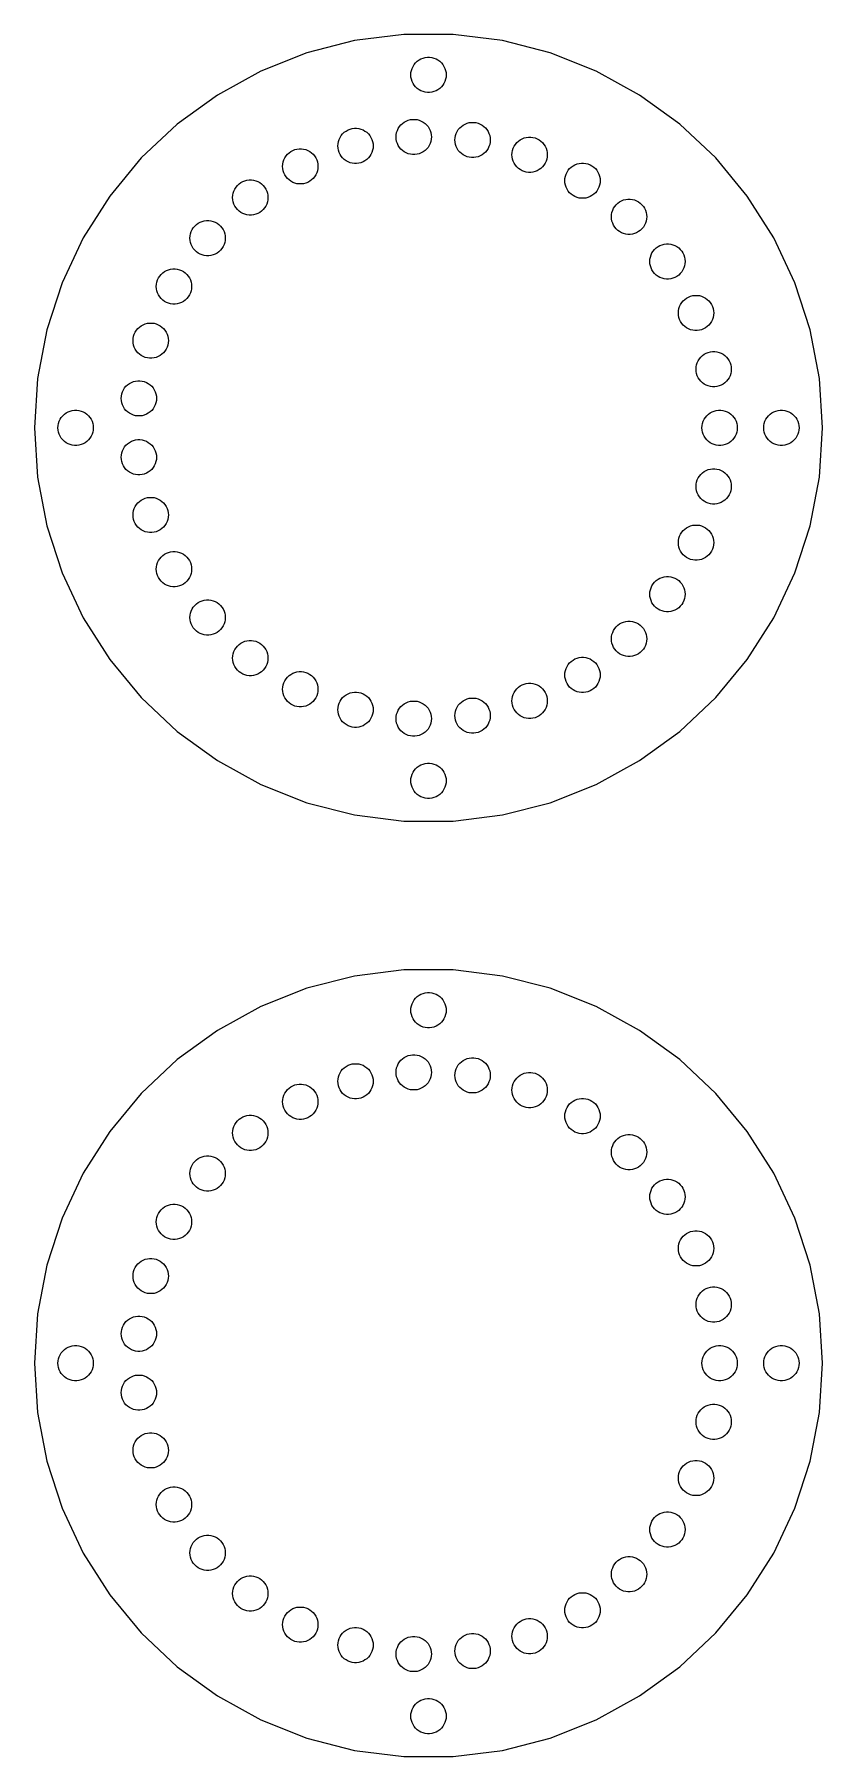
# Model space of a CAD drawing. Header units: metres. Extents: x -67 to 67, y -67 to 226.
import ezdxf

# ---------------------------------------------------------------- set-up
doc = ezdxf.new("R2010")
doc.units = ezdxf.units.M

msp = doc.modelspace()

# ---------------------------------------------------------------- linework, layer by layer
for p, q in [((-4.20695, 225.868), (-12.5545, 224.813)), ((4.20695, 225.868), (-4.20695, 225.868)), ((12.5545, 224.813), (4.20695, 225.868)), ((-20.7041, 222.721), (-28.5272, 219.623)), ((-12.5545, 224.813), (-20.7041, 222.721)), ((20.7041, 222.721), (12.5545, 224.813)), ((28.5272, 219.623), (20.7041, 222.721)), ((-28.5272, 219.623), (-35.9004, 215.57)), ((-2.97633, 219.376), (-2.90575, 219.746)), ((-2.90575, 219.746), (-2.78932, 220.104)), ((-2.78932, 220.104), (-2.62891, 220.445)), ((-2.62891, 220.445), (-2.42705, 220.763)), ((-2.42705, 220.763), (-2.1869, 221.054)), ((-2.1869, 221.054), (-1.91226, 221.312)), ((-1.91226, 221.312), (-1.60747, 221.533)), ((-1.60747, 221.533), (-1.27733, 221.714)), ((-1.27733, 221.714), (-0.92705, 221.853)), ((-0.92705, 221.853), (-0.56213, 221.947)), ((-0.56213, 221.947), (-0.18837, 221.994)), ((-0.18837, 221.994), (0.18837, 221.994)), ((0.18837, 221.994), (0.56213, 221.947)), ((0.56213, 221.947), (0.92705, 221.853)), ((0.92705, 221.853), (1.27733, 221.714)), ((1.27733, 221.714), (1.60747, 221.533)), ((1.60747, 221.533), (1.91226, 221.312)), ((1.91226, 221.312), (2.1869, 221.054)), ((2.1869, 221.054), (2.42705, 220.763)), ((2.42705, 220.763), (2.62891, 220.445)), ((2.62891, 220.445), (2.78932, 220.104)), ((2.78932, 220.104), (2.90575, 219.746)), ((2.90575, 219.746), (2.97633, 219.376)), ((35.9004, 215.57), (28.5272, 219.623)), ((-3, 219), (-2.97633, 219.376)), ((-2.97633, 218.624), (-3, 219)), ((-2.90575, 218.254), (-2.97633, 218.624)), ((-2.78932, 217.896), (-2.90575, 218.254)), ((-2.62891, 217.555), (-2.78932, 217.896)), ((-2.42705, 217.237), (-2.62891, 217.555)), ((-2.1869, 216.946), (-2.42705, 217.237)), ((-1.91226, 216.688), (-2.1869, 216.946)), ((-1.60747, 216.467), (-1.91226, 216.688)), ((1.91226, 216.688), (1.60747, 216.467)), ((2.1869, 216.946), (1.91226, 216.688)), ((2.42705, 217.237), (2.1869, 216.946)), ((2.62891, 217.555), (2.42705, 217.237)), ((2.78932, 217.896), (2.62891, 217.555)), ((2.90575, 218.254), (2.78932, 217.896)), ((2.97633, 218.624), (2.90575, 218.254)), ((2.97633, 219.376), (3, 219)), ((3, 219), (2.97633, 218.624)), ((-35.9004, 215.57), (-42.7074, 210.624)), ((-1.27733, 216.286), (-1.60747, 216.467)), ((-0.92705, 216.147), (-1.27733, 216.286)), ((-0.56213, 216.053), (-0.92705, 216.147)), ((-0.18837, 216.006), (-0.56213, 216.053)), ((0.18837, 216.006), (-0.18837, 216.006)), ((0.56213, 216.053), (0.18837, 216.006)), ((0.92705, 216.147), (0.56213, 216.053)), ((1.27733, 216.286), (0.92705, 216.147)), ((1.60747, 216.467), (1.27733, 216.286)), ((42.7074, 210.624), (35.9004, 215.57)), ((-4.4194, 210.748), (-4.11461, 210.969)), ((-4.11461, 210.969), (-3.78447, 211.151)), ((-3.78447, 211.151), (-3.43417, 211.29)), ((-3.43417, 211.29), (-3.06927, 211.383)), ((-3.06927, 211.383), (-2.6955, 211.431)), ((-2.6955, 211.431), (-2.31876, 211.431)), ((-2.31876, 211.431), (-1.94498, 211.383)), ((-1.94498, 211.383), (-1.58008, 211.29)), ((-1.58008, 211.29), (-1.22978, 211.151)), ((-1.22978, 211.151), (-0.89964, 210.969)), ((-0.89964, 210.969), (-0.59485, 210.748)), ((6.21832, 210.644), (6.56862, 210.782)), ((6.56862, 210.782), (6.93352, 210.876)), ((6.93352, 210.876), (7.3073, 210.923)), ((7.3073, 210.923), (7.68404, 210.923)), ((7.68404, 210.923), (8.05782, 210.876)), ((8.05782, 210.876), (8.42271, 210.782)), ((8.42271, 210.782), (8.77301, 210.644)), ((-42.7074, 210.624), (-48.8409, 204.865)), ((-15.313, 207.666), (-15.1966, 208.024)), ((-15.1966, 208.024), (-15.0362, 208.365)), ((-15.0362, 208.365), (-14.8344, 208.683)), ((-14.8344, 208.683), (-14.5942, 208.973)), ((-14.5942, 208.973), (-14.3196, 209.231)), ((-14.3196, 209.231), (-14.0148, 209.453)), ((-14.0148, 209.453), (-13.6846, 209.634)), ((-13.6846, 209.634), (-13.3344, 209.773)), ((-13.3344, 209.773), (-12.9694, 209.867)), ((-12.9694, 209.867), (-12.5957, 209.914)), ((-12.5957, 209.914), (-12.2189, 209.914)), ((-12.2189, 209.914), (-11.8452, 209.867)), ((-11.8452, 209.867), (-11.4802, 209.773)), ((-11.4802, 209.773), (-11.13, 209.634)), ((-11.13, 209.634), (-10.7998, 209.453)), ((-10.7998, 209.453), (-10.495, 209.231)), ((-10.495, 209.231), (-10.2204, 208.973)), ((-10.2204, 208.973), (-9.98024, 208.683)), ((-9.98024, 208.683), (-9.77837, 208.365)), ((-9.77837, 208.365), (-9.61797, 208.024)), ((-9.61797, 208.024), (-9.50154, 207.666)), ((-5.50713, 208.436), (-5.48347, 208.812)), ((-5.48347, 208.06), (-5.50713, 208.436)), ((-5.48347, 208.812), (-5.41287, 209.183)), ((-5.41287, 207.69), (-5.48347, 208.06)), ((-5.41287, 209.183), (-5.29646, 209.541)), ((-5.29646, 209.541), (-5.13605, 209.882)), ((-5.13605, 209.882), (-4.93417, 210.2)), ((-4.93417, 210.2), (-4.69403, 210.49)), ((-4.69403, 210.49), (-4.4194, 210.748)), ((-0.59485, 210.748), (-0.32022, 210.49)), ((-0.32022, 210.49), (-0.08008, 210.2)), ((-0.08008, 210.2), (0.12178, 209.882)), ((0.12178, 209.882), (0.28218, 209.541)), ((0.28218, 209.541), (0.3986, 209.183)), ((0.3986, 209.183), (0.46921, 208.812)), ((0.46921, 208.06), (0.3986, 207.69)), ((0.46921, 208.812), (0.49286, 208.436)), ((0.49286, 208.436), (0.46921, 208.06)), ((4.49567, 207.929), (4.51932, 208.305)), ((4.51932, 207.553), (4.49567, 207.929)), ((4.51932, 208.305), (4.58992, 208.675)), ((4.58992, 208.675), (4.70634, 209.034)), ((4.70634, 209.034), (4.86674, 209.374)), ((4.86674, 209.374), (5.06862, 209.693)), ((5.06862, 209.693), (5.30876, 209.983)), ((5.30876, 209.983), (5.58339, 210.241)), ((5.58339, 210.241), (5.88818, 210.462)), ((5.88818, 210.462), (6.21832, 210.644)), ((8.77301, 210.644), (9.10315, 210.462)), ((9.10315, 210.462), (9.40794, 210.241)), ((9.40794, 210.241), (9.68257, 209.983)), ((9.68257, 209.983), (9.92271, 209.693)), ((9.92271, 209.693), (10.1246, 209.374)), ((10.1246, 209.374), (10.285, 209.034)), ((10.285, 209.034), (10.4014, 208.675)), ((10.4014, 208.675), (10.472, 208.305)), ((10.472, 208.305), (10.4957, 207.929)), ((10.4957, 207.929), (10.472, 207.553)), ((15.2793, 207.73), (15.5841, 207.952)), ((15.5841, 207.952), (15.9143, 208.133)), ((15.9143, 208.133), (16.2646, 208.272)), ((16.2646, 208.272), (16.6295, 208.366)), ((16.6295, 208.366), (17.0032, 208.413)), ((17.0032, 208.413), (17.38, 208.413)), ((17.38, 208.413), (17.7538, 208.366)), ((17.7538, 208.366), (18.1187, 208.272)), ((18.1187, 208.272), (18.4689, 208.133)), ((18.4689, 208.133), (18.7991, 207.952)), ((18.7991, 207.952), (19.1039, 207.73)), ((48.8409, 204.865), (42.7074, 210.624)), ((-24.4284, 204.887), (-24.2265, 205.205)), ((-24.2265, 205.205), (-23.9864, 205.495)), ((-23.9864, 205.495), (-23.7118, 205.753)), ((-23.7118, 205.753), (-23.407, 205.974)), ((-23.407, 205.974), (-23.0768, 206.156)), ((-23.0768, 206.156), (-22.7265, 206.294)), ((-22.7265, 206.294), (-22.3616, 206.388)), ((-22.3616, 206.388), (-21.9879, 206.435)), ((-21.9879, 206.435), (-21.6111, 206.435)), ((-21.6111, 206.435), (-21.2374, 206.388)), ((-21.2374, 206.388), (-20.8725, 206.294)), ((-20.8725, 206.294), (-20.5222, 206.156)), ((-20.5222, 206.156), (-20.192, 205.974)), ((-20.192, 205.974), (-19.8872, 205.753)), ((-19.8872, 205.753), (-19.6126, 205.495)), ((-19.6126, 205.495), (-19.3725, 205.205)), ((-19.3725, 205.205), (-19.1706, 204.887)), ((-15.4073, 206.92), (-15.3836, 207.296)), ((-15.3836, 206.544), (-15.4073, 206.92)), ((-15.3836, 207.296), (-15.313, 207.666)), ((-15.313, 206.174), (-15.3836, 206.544)), ((-15.1966, 205.815), (-15.313, 206.174)), ((-15.0362, 205.475), (-15.1966, 205.815)), ((-14.8344, 205.156), (-15.0362, 205.475)), ((-14.5942, 204.866), (-14.8344, 205.156)), ((-9.98024, 205.156), (-10.2204, 204.866)), ((-9.77837, 205.475), (-9.98024, 205.156)), ((-9.61797, 205.815), (-9.77837, 205.475)), ((-9.50154, 206.174), (-9.61797, 205.815)), ((-9.50154, 207.666), (-9.43095, 207.296)), ((-9.43095, 206.544), (-9.50154, 206.174)), ((-9.43095, 207.296), (-9.40729, 206.92)), ((-9.40729, 206.92), (-9.43095, 206.544)), ((-5.29646, 207.332), (-5.41287, 207.69)), ((-5.13605, 206.991), (-5.29646, 207.332)), ((-4.93417, 206.673), (-5.13605, 206.991)), ((-4.69403, 206.383), (-4.93417, 206.673)), ((-4.4194, 206.125), (-4.69403, 206.383)), ((-4.11461, 205.903), (-4.4194, 206.125)), ((-3.78447, 205.722), (-4.11461, 205.903)), ((-3.43417, 205.583), (-3.78447, 205.722)), ((-3.06927, 205.49), (-3.43417, 205.583)), ((-2.6955, 205.442), (-3.06927, 205.49)), ((-2.31876, 205.442), (-2.6955, 205.442)), ((-1.94498, 205.49), (-2.31876, 205.442)), ((-1.58008, 205.583), (-1.94498, 205.49)), ((-1.22978, 205.722), (-1.58008, 205.583)), ((-0.89964, 205.903), (-1.22978, 205.722)), ((-0.59485, 206.125), (-0.89964, 205.903)), ((-0.32022, 206.383), (-0.59485, 206.125)), ((-0.08008, 206.673), (-0.32022, 206.383)), ((0.12178, 206.991), (-0.08008, 206.673)), ((0.28218, 207.332), (0.12178, 206.991)), ((0.3986, 207.69), (0.28218, 207.332)), ((4.58992, 207.183), (4.51932, 207.553)), ((4.70634, 206.825), (4.58992, 207.183)), ((4.86674, 206.484), (4.70634, 206.825)), ((5.06862, 206.166), (4.86674, 206.484)), ((5.30876, 205.876), (5.06862, 206.166)), ((5.58339, 205.618), (5.30876, 205.876)), ((5.88818, 205.396), (5.58339, 205.618)), ((6.21832, 205.215), (5.88818, 205.396)), ((6.56862, 205.076), (6.21832, 205.215)), ((6.93352, 204.982), (6.56862, 205.076)), ((7.3073, 204.935), (6.93352, 204.982)), ((7.68404, 204.935), (7.3073, 204.935)), ((8.05782, 204.982), (7.68404, 204.935)), ((8.42271, 205.076), (8.05782, 204.982)), ((8.77301, 205.215), (8.42271, 205.076)), ((9.10315, 205.396), (8.77301, 205.215)), ((9.40794, 205.618), (9.10315, 205.396)), ((9.68257, 205.876), (9.40794, 205.618)), ((9.92271, 206.166), (9.68257, 205.876)), ((10.1246, 206.484), (9.92271, 206.166)), ((10.285, 206.825), (10.1246, 206.484)), ((10.4014, 207.183), (10.285, 206.825)), ((10.472, 207.553), (10.4014, 207.183)), ((14.1916, 205.419), (14.2153, 205.795)), ((14.2153, 205.043), (14.1916, 205.419)), ((14.2153, 205.795), (14.2859, 206.165)), ((14.2859, 204.673), (14.2153, 205.043)), ((14.2859, 206.165), (14.4023, 206.523)), ((14.4023, 206.523), (14.5627, 206.864)), ((14.5627, 206.864), (14.7646, 207.182)), ((14.7646, 207.182), (15.0047, 207.472)), ((15.0047, 207.472), (15.2793, 207.73)), ((19.1039, 207.73), (19.3785, 207.472)), ((19.3785, 207.472), (19.6187, 207.182)), ((19.6187, 207.182), (19.8205, 206.864)), ((19.8205, 206.864), (19.9809, 206.523)), ((19.9809, 206.523), (20.0974, 206.165)), ((20.0974, 206.165), (20.168, 205.795)), ((20.168, 205.043), (20.0974, 204.673)), ((20.168, 205.795), (20.1916, 205.419)), ((20.1916, 205.419), (20.168, 205.043)), ((-48.8409, 204.865), (-54.2041, 198.382)), ((-24.7995, 203.441), (-24.7758, 203.817)), ((-24.7758, 203.065), (-24.7995, 203.441)), ((-24.7758, 203.817), (-24.7052, 204.187)), ((-24.7052, 202.695), (-24.7758, 203.065)), ((-24.7052, 204.187), (-24.5888, 204.546)), ((-24.5888, 202.337), (-24.7052, 202.695)), ((-24.5888, 204.546), (-24.4284, 204.887)), ((-24.4284, 201.996), (-24.5888, 202.337)), ((-24.2265, 201.678), (-24.4284, 201.996)), ((-19.1706, 201.996), (-19.3725, 201.678)), ((-19.1706, 204.887), (-19.0102, 204.546)), ((-19.0102, 202.337), (-19.1706, 201.996)), ((-19.0102, 204.546), (-18.8938, 204.187)), ((-18.8938, 202.695), (-19.0102, 202.337)), ((-18.8938, 204.187), (-18.8232, 203.817)), ((-18.8232, 203.065), (-18.8938, 202.695)), ((-18.8232, 203.817), (-18.7995, 203.441)), ((-18.7995, 203.441), (-18.8232, 203.065)), ((-14.3196, 204.608), (-14.5942, 204.866)), ((-14.0148, 204.387), (-14.3196, 204.608)), ((-13.6846, 204.205), (-14.0148, 204.387)), ((-13.3344, 204.067), (-13.6846, 204.205)), ((-12.9694, 203.973), (-13.3344, 204.067)), ((-12.5957, 203.926), (-12.9694, 203.973)), ((-12.2189, 203.926), (-12.5957, 203.926)), ((-11.8452, 203.973), (-12.2189, 203.926)), ((-11.4802, 204.067), (-11.8452, 203.973)), ((-11.13, 204.205), (-11.4802, 204.067)), ((-10.7998, 204.387), (-11.13, 204.205)), ((-10.495, 204.608), (-10.7998, 204.387)), ((-10.2204, 204.866), (-10.495, 204.608)), ((14.4023, 204.314), (14.2859, 204.673)), ((14.5627, 203.973), (14.4023, 204.314)), ((14.7646, 203.655), (14.5627, 203.973)), ((15.0047, 203.365), (14.7646, 203.655)), ((15.2793, 203.107), (15.0047, 203.365)), ((15.5841, 202.886), (15.2793, 203.107)), ((15.9143, 202.704), (15.5841, 202.886)), ((16.2646, 202.566), (15.9143, 202.704)), ((16.6295, 202.472), (16.2646, 202.566)), ((17.0032, 202.425), (16.6295, 202.472)), ((17.38, 202.425), (17.0032, 202.425)), ((17.7538, 202.472), (17.38, 202.425)), ((18.1187, 202.566), (17.7538, 202.472)), ((18.4689, 202.704), (18.1187, 202.566)), ((18.7991, 202.886), (18.4689, 202.704)), ((19.1039, 203.107), (18.7991, 202.886)), ((19.3785, 203.365), (19.1039, 203.107)), ((19.6187, 203.655), (19.3785, 203.365)), ((19.8205, 203.973), (19.6187, 203.655)), ((19.9809, 204.314), (19.8205, 203.973)), ((20.0974, 204.673), (19.9809, 204.314)), ((23.278, 201.754), (23.3944, 202.112)), ((23.3944, 202.112), (23.5548, 202.453)), ((23.5548, 202.453), (23.7567, 202.771)), ((23.7567, 202.771), (23.9968, 203.062)), ((23.9968, 203.062), (24.2714, 203.319)), ((24.2714, 203.319), (24.5762, 203.541)), ((24.5762, 203.541), (24.9064, 203.722)), ((24.9064, 203.722), (25.2567, 203.861)), ((25.2567, 203.861), (25.6216, 203.955)), ((25.6216, 203.955), (25.9953, 204.002)), ((25.9953, 204.002), (26.3721, 204.002)), ((26.3721, 204.002), (26.7458, 203.955)), ((26.7458, 203.955), (27.1108, 203.861)), ((27.1108, 203.861), (27.461, 203.722)), ((27.461, 203.722), (27.7912, 203.541)), ((27.7912, 203.541), (28.096, 203.319)), ((28.096, 203.319), (28.3706, 203.062)), ((28.3706, 203.062), (28.6108, 202.771)), ((28.6108, 202.771), (28.8126, 202.453)), ((28.8126, 202.453), (28.973, 202.112)), ((28.973, 202.112), (29.0895, 201.754)), ((54.2041, 198.382), (48.8409, 204.865)), ((-33.205, 198.889), (-33.0886, 199.248)), ((-33.0886, 199.248), (-32.9282, 199.589)), ((-32.9282, 199.589), (-32.7263, 199.907)), ((-32.7263, 199.907), (-32.4861, 200.197)), ((-32.4861, 200.197), (-32.2115, 200.455)), ((-32.2115, 200.455), (-31.9067, 200.676)), ((-31.9067, 200.676), (-31.5766, 200.858)), ((-31.5766, 200.858), (-31.2263, 200.997)), ((-31.2263, 200.997), (-30.8614, 201.09)), ((-30.8614, 201.09), (-30.4876, 201.137)), ((-30.4876, 201.137), (-30.1109, 201.137)), ((-30.1109, 201.137), (-29.7371, 201.09)), ((-29.7371, 201.09), (-29.3722, 200.997)), ((-29.3722, 200.997), (-29.0219, 200.858)), ((-29.0219, 200.858), (-28.6918, 200.676)), ((-28.6918, 200.676), (-28.387, 200.455)), ((-28.387, 200.455), (-28.1123, 200.197)), ((-28.1123, 200.197), (-27.8722, 199.907)), ((-27.8722, 199.907), (-27.6703, 199.589)), ((-27.6703, 199.589), (-27.5099, 199.248)), ((-27.5099, 199.248), (-27.3935, 198.889)), ((-23.9864, 201.388), (-24.2265, 201.678)), ((-23.7118, 201.13), (-23.9864, 201.388)), ((-23.407, 200.908), (-23.7118, 201.13)), ((-23.0768, 200.727), (-23.407, 200.908)), ((-22.7265, 200.588), (-23.0768, 200.727)), ((-22.3616, 200.494), (-22.7265, 200.588)), ((-21.9879, 200.447), (-22.3616, 200.494)), ((-21.6111, 200.447), (-21.9879, 200.447)), ((-21.2374, 200.494), (-21.6111, 200.447)), ((-20.8725, 200.588), (-21.2374, 200.494)), ((-20.5222, 200.727), (-20.8725, 200.588)), ((-20.192, 200.908), (-20.5222, 200.727)), ((-19.8872, 201.13), (-20.192, 200.908)), ((-19.6126, 201.388), (-19.8872, 201.13)), ((-19.3725, 201.678), (-19.6126, 201.388)), ((23.1837, 201.008), (23.2074, 201.384)), ((23.2074, 200.632), (23.1837, 201.008)), ((23.2074, 201.384), (23.278, 201.754)), ((23.278, 200.262), (23.2074, 200.632)), ((23.3944, 199.904), (23.278, 200.262)), ((23.5548, 199.563), (23.3944, 199.904)), ((23.7567, 199.245), (23.5548, 199.563)), ((23.9968, 198.954), (23.7567, 199.245)), ((28.6108, 199.245), (28.3706, 198.954)), ((28.8126, 199.563), (28.6108, 199.245)), ((28.973, 199.904), (28.8126, 199.563)), ((29.0895, 200.262), (28.973, 199.904)), ((29.0895, 201.754), (29.16, 201.384)), ((29.16, 200.632), (29.0895, 200.262)), ((29.16, 201.384), (29.1837, 201.008)), ((29.1837, 201.008), (29.16, 200.632)), ((-54.2041, 198.382), (-58.7125, 191.277)), ((-33.2992, 198.143), (-33.2756, 198.519)), ((-33.2756, 197.767), (-33.2992, 198.143)), ((-33.2756, 198.519), (-33.205, 198.889)), ((-33.205, 197.397), (-33.2756, 197.767)), ((-33.0886, 197.039), (-33.205, 197.397)), ((-32.9282, 196.698), (-33.0886, 197.039)), ((-32.7263, 196.38), (-32.9282, 196.698)), ((-32.4861, 196.09), (-32.7263, 196.38)), ((-27.8722, 196.38), (-28.1123, 196.09)), ((-27.6703, 196.698), (-27.8722, 196.38)), ((-27.5099, 197.039), (-27.6703, 196.698)), ((-27.3935, 197.397), (-27.5099, 197.039)), ((-27.3935, 198.889), (-27.3229, 198.519)), ((-27.3229, 197.767), (-27.3935, 197.397)), ((-27.3229, 198.519), (-27.2992, 198.143)), ((-27.2992, 198.143), (-27.3229, 197.767)), ((24.2714, 198.696), (23.9968, 198.954)), ((24.5762, 198.475), (24.2714, 198.696)), ((24.9064, 198.293), (24.5762, 198.475)), ((25.2567, 198.155), (24.9064, 198.293)), ((25.6216, 198.061), (25.2567, 198.155)), ((25.9953, 198.014), (25.6216, 198.061)), ((26.3721, 198.014), (25.9953, 198.014)), ((26.7458, 198.061), (26.3721, 198.014)), ((27.1108, 198.155), (26.7458, 198.061)), ((27.461, 198.293), (27.1108, 198.155)), ((27.7912, 198.475), (27.461, 198.293)), ((28.096, 198.696), (27.7912, 198.475)), ((28.3706, 198.954), (28.096, 198.696)), ((31.3145, 195.982), (31.4749, 196.322)), ((31.4749, 196.322), (31.6768, 196.641)), ((31.6768, 196.641), (31.9169, 196.931)), ((31.9169, 196.931), (32.1916, 197.189)), ((32.1916, 197.189), (32.4964, 197.41)), ((32.4964, 197.41), (32.8265, 197.592)), ((32.8265, 197.592), (33.1768, 197.73)), ((33.1768, 197.73), (33.5417, 197.824)), ((33.5417, 197.824), (33.9155, 197.871)), ((33.9155, 197.871), (34.2922, 197.871)), ((34.2922, 197.871), (34.666, 197.824)), ((34.666, 197.824), (35.0309, 197.73)), ((35.0309, 197.73), (35.3812, 197.592)), ((35.3812, 197.592), (35.7113, 197.41)), ((35.7113, 197.41), (36.0161, 197.189)), ((36.0161, 197.189), (36.2908, 196.931)), ((36.2908, 196.931), (36.5309, 196.641)), ((36.5309, 196.641), (36.7328, 196.322)), ((36.7328, 196.322), (36.8932, 195.982)), ((58.7125, 191.277), (54.2041, 198.382)), ((-39.9856, 193.006), (-39.7454, 193.297)), ((-39.7454, 193.297), (-39.4708, 193.554)), ((-39.4708, 193.554), (-39.166, 193.776)), ((-39.166, 193.776), (-38.8359, 193.957)), ((-38.8359, 193.957), (-38.4856, 194.096)), ((-38.4856, 194.096), (-38.1207, 194.19)), ((-38.1207, 194.19), (-37.7469, 194.237)), ((-37.7469, 194.237), (-37.3701, 194.237)), ((-37.3701, 194.237), (-36.9964, 194.19)), ((-36.9964, 194.19), (-36.6315, 194.096)), ((-36.6315, 194.096), (-36.2812, 193.957)), ((-36.2812, 193.957), (-35.951, 193.776)), ((-35.951, 193.776), (-35.6463, 193.554)), ((-35.6463, 193.554), (-35.3716, 193.297)), ((-35.3716, 193.297), (-35.1315, 193.006)), ((-32.2115, 195.832), (-32.4861, 196.09)), ((-31.9067, 195.61), (-32.2115, 195.832)), ((-31.5766, 195.429), (-31.9067, 195.61)), ((-31.2263, 195.29), (-31.5766, 195.429)), ((-30.8614, 195.197), (-31.2263, 195.29)), ((-30.4876, 195.149), (-30.8614, 195.197)), ((-30.1109, 195.149), (-30.4876, 195.149)), ((-29.7371, 195.197), (-30.1109, 195.149)), ((-29.3722, 195.29), (-29.7371, 195.197)), ((-29.0219, 195.429), (-29.3722, 195.29)), ((-28.6918, 195.61), (-29.0219, 195.429)), ((-28.387, 195.832), (-28.6918, 195.61)), ((-28.1123, 196.09), (-28.387, 195.832)), ((31.1039, 194.877), (31.1275, 195.253)), ((31.1275, 194.501), (31.1039, 194.877)), ((31.1275, 195.253), (31.1981, 195.623)), ((31.1981, 194.131), (31.1275, 194.501)), ((31.1981, 195.623), (31.3145, 195.982)), ((31.3145, 193.773), (31.1981, 194.131)), ((31.4749, 193.432), (31.3145, 193.773)), ((31.6768, 193.114), (31.4749, 193.432)), ((36.7328, 193.432), (36.5309, 193.114)), ((36.8932, 193.773), (36.7328, 193.432)), ((36.8932, 195.982), (37.0096, 195.623)), ((37.0096, 194.131), (36.8932, 193.773)), ((37.0096, 195.623), (37.0802, 195.253)), ((37.0802, 194.501), (37.0096, 194.131)), ((37.0802, 195.253), (37.1039, 194.877)), ((37.1039, 194.877), (37.0802, 194.501)), ((-58.7125, 191.277), (-62.295, 183.664)), ((-40.5585, 191.243), (-40.5349, 191.619)), ((-40.5349, 190.867), (-40.5585, 191.243)), ((-40.5349, 191.619), (-40.4643, 191.989)), ((-40.4643, 190.497), (-40.5349, 190.867)), ((-40.4643, 191.989), (-40.3479, 192.347)), ((-40.3479, 190.139), (-40.4643, 190.497)), ((-40.3479, 192.347), (-40.1874, 192.688)), ((-40.1874, 192.688), (-39.9856, 193.006)), ((-35.1315, 193.006), (-34.9296, 192.688)), ((-34.9296, 192.688), (-34.7692, 192.347)), ((-34.7692, 192.347), (-34.6528, 191.989)), ((-34.6528, 190.497), (-34.7692, 190.139)), ((-34.6528, 191.989), (-34.5822, 191.619)), ((-34.5822, 190.867), (-34.6528, 190.497)), ((-34.5822, 191.619), (-34.5585, 191.243)), ((-34.5585, 191.243), (-34.5822, 190.867)), ((31.9169, 192.824), (31.6768, 193.114)), ((32.1916, 192.566), (31.9169, 192.824)), ((32.4964, 192.344), (32.1916, 192.566)), ((32.8265, 192.163), (32.4964, 192.344)), ((33.1768, 192.024), (32.8265, 192.163)), ((33.5417, 191.93), (33.1768, 192.024)), ((33.9155, 191.883), (33.5417, 191.93)), ((34.2922, 191.883), (33.9155, 191.883)), ((34.666, 191.93), (34.2922, 191.883)), ((35.0309, 192.024), (34.666, 191.93)), ((35.3812, 192.163), (35.0309, 192.024)), ((35.7113, 192.344), (35.3812, 192.163)), ((36.0161, 192.566), (35.7113, 192.344)), ((36.2908, 192.824), (36.0161, 192.566)), ((36.5309, 193.114), (36.2908, 192.824)), ((62.295, 183.664), (58.7125, 191.277)), ((-40.1874, 189.798), (-40.3479, 190.139)), ((-39.9856, 189.48), (-40.1874, 189.798)), ((-39.7454, 189.189), (-39.9856, 189.48)), ((-39.4708, 188.931), (-39.7454, 189.189)), ((-39.166, 188.71), (-39.4708, 188.931)), ((-38.8359, 188.528), (-39.166, 188.71)), ((-38.4856, 188.39), (-38.8359, 188.528)), ((-38.1207, 188.296), (-38.4856, 188.39)), ((-37.7469, 188.249), (-38.1207, 188.296)), ((-37.3701, 188.249), (-37.7469, 188.249)), ((-36.9964, 188.296), (-37.3701, 188.249)), ((-36.6315, 188.39), (-36.9964, 188.296)), ((-36.2812, 188.528), (-36.6315, 188.39)), ((-35.951, 188.71), (-36.2812, 188.528)), ((-35.6463, 188.931), (-35.951, 188.71)), ((-35.3716, 189.189), (-35.6463, 188.931)), ((-35.1315, 189.48), (-35.3716, 189.189)), ((-34.9296, 189.798), (-35.1315, 189.48)), ((-34.7692, 190.139), (-34.9296, 189.798)), ((37.6278, 187.278), (37.6514, 187.654)), ((37.6514, 187.654), (37.722, 188.024)), ((37.722, 188.024), (37.8385, 188.382)), ((37.8385, 188.382), (37.9989, 188.723)), ((37.9989, 188.723), (38.2007, 189.041)), ((38.2007, 189.041), (38.4409, 189.331)), ((38.4409, 189.331), (38.7155, 189.589)), ((38.7155, 189.589), (39.0203, 189.811)), ((39.0203, 189.811), (39.3504, 189.992)), ((39.3504, 189.992), (39.7007, 190.131)), ((39.7007, 190.131), (40.0656, 190.225)), ((40.0656, 190.225), (40.4394, 190.272)), ((40.4394, 190.272), (40.8162, 190.272)), ((40.8162, 190.272), (41.1899, 190.225)), ((41.1899, 190.225), (41.5548, 190.131)), ((41.5548, 190.131), (41.9051, 189.992)), ((41.9051, 189.992), (42.2353, 189.811)), ((42.2353, 189.811), (42.5401, 189.589)), ((42.5401, 189.589), (42.8147, 189.331)), ((42.8147, 189.331), (43.0548, 189.041)), ((43.0548, 189.041), (43.2567, 188.723)), ((43.2567, 188.723), (43.4171, 188.382)), ((43.4171, 188.382), (43.5335, 188.024)), ((43.5335, 188.024), (43.6041, 187.654)), ((43.6041, 187.654), (43.6278, 187.278)), ((-46.0695, 184.127), (-45.9091, 184.468)), ((-45.9091, 184.468), (-45.7072, 184.786)), ((-45.7072, 184.786), (-45.4671, 185.076)), ((-45.4671, 185.076), (-45.1924, 185.334)), ((-45.1924, 185.334), (-44.8876, 185.555)), ((-44.8876, 185.555), (-44.5575, 185.737)), ((-44.5575, 185.737), (-44.2072, 185.876)), ((-44.2072, 185.876), (-43.8423, 185.969)), ((-43.8423, 185.969), (-43.4685, 186.017)), ((-43.4685, 186.017), (-43.0918, 186.017)), ((-43.0918, 186.017), (-42.718, 185.969)), ((-42.718, 185.969), (-42.3531, 185.876)), ((-42.3531, 185.876), (-42.0028, 185.737)), ((-42.0028, 185.737), (-41.6727, 185.555)), ((-41.6727, 185.555), (-41.3679, 185.334)), ((-41.3679, 185.334), (-41.0932, 185.076)), ((-41.0932, 185.076), (-40.8531, 184.786)), ((-40.8531, 184.786), (-40.6512, 184.468)), ((-40.6512, 184.468), (-40.4908, 184.127)), ((37.6514, 186.902), (37.6278, 187.278)), ((37.722, 186.532), (37.6514, 186.902)), ((37.8385, 186.173), (37.722, 186.532)), ((37.9989, 185.833), (37.8385, 186.173)), ((38.2007, 185.514), (37.9989, 185.833)), ((38.4409, 185.224), (38.2007, 185.514)), ((38.7155, 184.966), (38.4409, 185.224)), ((39.0203, 184.745), (38.7155, 184.966)), ((39.3504, 184.563), (39.0203, 184.745)), ((39.7007, 184.425), (39.3504, 184.563)), ((40.0656, 184.331), (39.7007, 184.425)), ((41.5548, 184.425), (41.1899, 184.331)), ((41.9051, 184.563), (41.5548, 184.425)), ((42.2353, 184.745), (41.9051, 184.563)), ((42.5401, 184.966), (42.2353, 184.745)), ((42.8147, 185.224), (42.5401, 184.966)), ((43.0548, 185.514), (42.8147, 185.224)), ((43.2567, 185.833), (43.0548, 185.514)), ((43.4171, 186.173), (43.2567, 185.833)), ((43.5335, 186.532), (43.4171, 186.173)), ((43.6041, 186.902), (43.5335, 186.532)), ((43.6278, 187.278), (43.6041, 186.902)), ((-62.295, 183.664), (-64.8951, 175.662)), ((-46.2802, 183.022), (-46.2565, 183.398)), ((-46.2565, 182.646), (-46.2802, 183.022)), ((-46.2565, 183.398), (-46.1859, 183.769)), ((-46.1859, 182.276), (-46.2565, 182.646)), ((-46.1859, 183.769), (-46.0695, 184.127)), ((-46.0695, 181.918), (-46.1859, 182.276)), ((-45.9091, 181.577), (-46.0695, 181.918)), ((-45.7072, 181.259), (-45.9091, 181.577)), ((-40.6512, 181.577), (-40.8531, 181.259)), ((-40.4908, 181.918), (-40.6512, 181.577)), ((-40.4908, 184.127), (-40.3744, 183.769)), ((-40.3744, 182.276), (-40.4908, 181.918)), ((-40.3744, 183.769), (-40.3038, 183.398)), ((-40.3038, 182.646), (-40.3744, 182.276)), ((-40.3038, 183.398), (-40.2802, 183.022)), ((-40.2802, 183.022), (-40.3038, 182.646)), ((40.4394, 184.284), (40.0656, 184.331)), ((40.8162, 184.284), (40.4394, 184.284)), ((41.1899, 184.331), (40.8162, 184.284)), ((44.9263, 181.467), (45.3, 181.515)), ((45.3, 181.515), (45.6768, 181.515)), ((45.6768, 181.515), (46.0506, 181.467)), ((64.8951, 175.662), (62.295, 183.664)), ((-45.4671, 180.969), (-45.7072, 181.259)), ((-45.1924, 180.711), (-45.4671, 180.969)), ((-44.8876, 180.489), (-45.1924, 180.711)), ((-44.5575, 180.308), (-44.8876, 180.489)), ((-44.2072, 180.169), (-44.5575, 180.308)), ((-43.8423, 180.076), (-44.2072, 180.169)), ((-43.4685, 180.028), (-43.8423, 180.076)), ((-43.0918, 180.028), (-43.4685, 180.028)), ((-42.718, 180.076), (-43.0918, 180.028)), ((-42.3531, 180.169), (-42.718, 180.076)), ((-42.0028, 180.308), (-42.3531, 180.169)), ((-41.6727, 180.489), (-42.0028, 180.308)), ((-41.3679, 180.711), (-41.6727, 180.489)), ((-41.0932, 180.969), (-41.3679, 180.711)), ((-40.8531, 181.259), (-41.0932, 180.969)), ((42.4884, 178.521), (42.5121, 178.897)), ((42.5121, 178.897), (42.5827, 179.267)), ((42.5827, 179.267), (42.6991, 179.625)), ((42.6991, 179.625), (42.8595, 179.966)), ((42.8595, 179.966), (43.0614, 180.284)), ((43.0614, 180.284), (43.3015, 180.574)), ((43.3015, 180.574), (43.5761, 180.832)), ((43.5761, 180.832), (43.8809, 181.054)), ((43.8809, 181.054), (44.2111, 181.235)), ((44.2111, 181.235), (44.5614, 181.374)), ((44.5614, 181.374), (44.9263, 181.467)), ((46.0506, 181.467), (46.4155, 181.374)), ((46.4155, 181.374), (46.7657, 181.235)), ((46.7657, 181.235), (47.0959, 181.054)), ((47.0959, 181.054), (47.4007, 180.832)), ((47.4007, 180.832), (47.6753, 180.574)), ((47.6753, 180.574), (47.9155, 180.284)), ((47.9155, 180.284), (48.1173, 179.966)), ((48.1173, 179.966), (48.2777, 179.625)), ((48.2777, 179.625), (48.3941, 179.267)), ((48.3941, 179.267), (48.4648, 178.897)), ((48.4648, 178.897), (48.4884, 178.521)), ((-64.8951, 175.662), (-66.4717, 167.397)), ((-49.6569, 175.582), (-49.4168, 175.872)), ((-49.4168, 175.872), (-49.1422, 176.13)), ((-49.1422, 176.13), (-48.8374, 176.351)), ((-48.8374, 176.351), (-48.5072, 176.533)), ((-48.5072, 176.533), (-48.1569, 176.672)), ((-48.1569, 176.672), (-47.792, 176.765)), ((-47.792, 176.765), (-47.4183, 176.813)), ((-47.4183, 176.813), (-47.0415, 176.813)), ((-47.0415, 176.813), (-46.6677, 176.765)), ((-46.6677, 176.765), (-46.3028, 176.672)), ((-46.3028, 176.672), (-45.9525, 176.533)), ((-45.9525, 176.533), (-45.6224, 176.351)), ((-45.6224, 176.351), (-45.3176, 176.13)), ((-45.3176, 176.13), (-45.043, 175.872)), ((-45.043, 175.872), (-44.8028, 175.582)), ((42.5121, 178.145), (42.4884, 178.521)), ((42.5827, 177.775), (42.5121, 178.145)), ((42.6991, 177.416), (42.5827, 177.775)), ((42.8595, 177.075), (42.6991, 177.416)), ((43.0614, 176.757), (42.8595, 177.075)), ((43.3015, 176.467), (43.0614, 176.757)), ((43.5761, 176.209), (43.3015, 176.467)), ((43.8809, 175.988), (43.5761, 176.209)), ((44.2111, 175.806), (43.8809, 175.988)), ((44.5614, 175.667), (44.2111, 175.806)), ((44.9263, 175.574), (44.5614, 175.667)), ((46.4155, 175.667), (46.0506, 175.574)), ((46.7657, 175.806), (46.4155, 175.667)), ((47.0959, 175.988), (46.7657, 175.806)), ((47.4007, 176.209), (47.0959, 175.988)), ((47.6753, 176.467), (47.4007, 176.209)), ((47.9155, 176.757), (47.6753, 176.467)), ((48.1173, 177.075), (47.9155, 176.757)), ((48.2777, 177.416), (48.1173, 177.075)), ((48.3941, 177.775), (48.2777, 177.416)), ((48.4648, 178.145), (48.3941, 177.775)), ((48.4884, 178.521), (48.4648, 178.145)), ((66.4717, 167.397), (64.8951, 175.662)), ((-50.2299, 173.818), (-50.2062, 174.194)), ((-50.2062, 173.442), (-50.2299, 173.818)), ((-50.2062, 174.194), (-50.1356, 174.565)), ((-50.1356, 173.072), (-50.2062, 173.442)), ((-50.1356, 174.565), (-50.0192, 174.923)), ((-50.0192, 172.714), (-50.1356, 173.072)), ((-50.0192, 174.923), (-49.8588, 175.264)), ((-49.8588, 175.264), (-49.6569, 175.582)), ((-44.8028, 175.582), (-44.601, 175.264)), ((-44.601, 175.264), (-44.4406, 174.923)), ((-44.4406, 174.923), (-44.3241, 174.565)), ((-44.3241, 173.072), (-44.4406, 172.714)), ((-44.3241, 174.565), (-44.2535, 174.194)), ((-44.2535, 173.442), (-44.3241, 173.072)), ((-44.2535, 174.194), (-44.2299, 173.818)), ((-44.2299, 173.818), (-44.2535, 173.442)), ((45.3, 175.527), (44.9263, 175.574)), ((45.6768, 175.527), (45.3, 175.527)), ((46.0506, 175.574), (45.6768, 175.527)), ((-49.8588, 172.373), (-50.0192, 172.714)), ((-49.6569, 172.055), (-49.8588, 172.373)), ((-49.4168, 171.765), (-49.6569, 172.055)), ((-49.1422, 171.507), (-49.4168, 171.765)), ((-48.8374, 171.285), (-49.1422, 171.507)), ((-48.5072, 171.104), (-48.8374, 171.285)), ((-48.1569, 170.965), (-48.5072, 171.104)), ((-47.792, 170.872), (-48.1569, 170.965)), ((-47.4183, 170.824), (-47.792, 170.872)), ((-47.0415, 170.824), (-47.4183, 170.824)), ((-46.6677, 170.872), (-47.0415, 170.824)), ((-46.3028, 170.965), (-46.6677, 170.872)), ((-45.9525, 171.104), (-46.3028, 170.965)), ((-45.6224, 171.285), (-45.9525, 171.104)), ((-45.3176, 171.507), (-45.6224, 171.285)), ((-45.043, 171.765), (-45.3176, 171.507)), ((-44.8028, 172.055), (-45.043, 171.765)), ((-44.601, 172.373), (-44.8028, 172.055)), ((-44.4406, 172.714), (-44.601, 172.373)), ((45.581, 169.71), (45.6974, 170.069)), ((45.6974, 170.069), (45.8578, 170.41)), ((45.8578, 170.41), (46.0597, 170.728)), ((46.0597, 170.728), (46.2998, 171.018)), ((46.2998, 171.018), (46.5744, 171.276)), ((46.5744, 171.276), (46.8792, 171.497)), ((46.8792, 171.497), (47.2094, 171.679)), ((47.2094, 171.679), (47.5597, 171.817)), ((47.5597, 171.817), (47.9246, 171.911)), ((47.9246, 171.911), (48.2984, 171.958)), ((48.2984, 171.958), (48.6751, 171.958)), ((48.6751, 171.958), (49.0489, 171.911)), ((49.0489, 171.911), (49.4138, 171.817)), ((49.4138, 171.817), (49.7641, 171.679)), ((49.7641, 171.679), (50.0942, 171.497)), ((50.0942, 171.497), (50.399, 171.276)), ((50.399, 171.276), (50.6736, 171.018)), ((50.6736, 171.018), (50.9138, 170.728)), ((50.9138, 170.728), (51.1156, 170.41)), ((51.1156, 170.41), (51.2761, 170.069)), ((51.2761, 170.069), (51.3925, 169.71)), ((-66.4717, 167.397), (-67, 159)), ((-50.5234, 166.722), (-50.1731, 166.861)), ((-50.1731, 166.861), (-49.8082, 166.955)), ((-49.8082, 166.955), (-49.4344, 167.002)), ((-49.4344, 167.002), (-49.0576, 167.002)), ((-49.0576, 167.002), (-48.6839, 166.955)), ((-48.6839, 166.955), (-48.319, 166.861)), ((-48.319, 166.861), (-47.9687, 166.722)), ((45.4867, 168.964), (45.5104, 169.34)), ((45.5104, 168.588), (45.4867, 168.964)), ((45.5104, 169.34), (45.581, 169.71)), ((45.581, 168.218), (45.5104, 168.588)), ((45.6974, 167.86), (45.581, 168.218)), ((45.8578, 167.519), (45.6974, 167.86)), ((46.0597, 167.201), (45.8578, 167.519)), ((46.2998, 166.911), (46.0597, 167.201)), ((46.5744, 166.653), (46.2998, 166.911)), ((50.6736, 166.911), (50.399, 166.653)), ((50.9138, 167.201), (50.6736, 166.911)), ((51.1156, 167.519), (50.9138, 167.201)), ((51.2761, 167.86), (51.1156, 167.519)), ((51.3925, 168.218), (51.2761, 167.86)), ((51.3925, 169.71), (51.4631, 169.34)), ((51.4631, 168.588), (51.3925, 168.218)), ((51.4631, 169.34), (51.4867, 168.964)), ((51.4867, 168.964), (51.4631, 168.588)), ((67, 159), (66.4717, 167.397)), ((-52.246, 164.008), (-52.2224, 164.384)), ((-52.2224, 163.632), (-52.246, 164.008)), ((-52.2224, 164.384), (-52.1518, 164.754)), ((-52.1518, 164.754), (-52.0354, 165.112)), ((-52.0354, 165.112), (-51.8749, 165.453)), ((-51.8749, 165.453), (-51.6731, 165.771)), ((-51.6731, 165.771), (-51.4329, 166.061)), ((-51.4329, 166.061), (-51.1583, 166.319)), ((-51.1583, 166.319), (-50.8535, 166.541)), ((-50.8535, 166.541), (-50.5234, 166.722)), ((-47.9687, 166.722), (-47.6385, 166.541)), ((-47.6385, 166.541), (-47.3338, 166.319)), ((-47.3338, 166.319), (-47.0591, 166.061)), ((-47.0591, 166.061), (-46.819, 165.771)), ((-46.819, 165.771), (-46.6171, 165.453)), ((-46.6171, 165.453), (-46.4567, 165.112)), ((-46.4567, 165.112), (-46.3403, 164.754)), ((-46.3403, 164.754), (-46.2697, 164.384)), ((-46.2697, 164.384), (-46.246, 164.008)), ((-46.246, 164.008), (-46.2697, 163.632)), ((46.8792, 166.431), (46.5744, 166.653)), ((47.2094, 166.25), (46.8792, 166.431)), ((47.5597, 166.111), (47.2094, 166.25)), ((47.9246, 166.017), (47.5597, 166.111)), ((48.2984, 165.97), (47.9246, 166.017)), ((48.6751, 165.97), (48.2984, 165.97)), ((49.0489, 166.017), (48.6751, 165.97)), ((49.4138, 166.111), (49.0489, 166.017)), ((49.7641, 166.25), (49.4138, 166.111)), ((50.0942, 166.431), (49.7641, 166.25)), ((50.399, 166.653), (50.0942, 166.431)), ((-62.427, 160.763), (-62.1869, 161.054)), ((-62.1869, 161.054), (-61.9123, 161.312)), ((-61.9123, 161.312), (-61.6075, 161.533)), ((-61.6075, 161.533), (-61.2773, 161.714)), ((-61.2773, 161.714), (-60.927, 161.853)), ((-60.927, 161.853), (-60.5621, 161.947)), ((-60.5621, 161.947), (-60.1884, 161.994)), ((-60.1884, 161.994), (-59.8116, 161.994)), ((-59.8116, 161.994), (-59.4379, 161.947)), ((-59.4379, 161.947), (-59.0729, 161.853)), ((-59.0729, 161.853), (-58.7227, 161.714)), ((-58.7227, 161.714), (-58.3925, 161.533)), ((-58.3925, 161.533), (-58.0877, 161.312)), ((-58.0877, 161.312), (-57.8131, 161.054)), ((-57.8131, 161.054), (-57.5729, 160.763)), ((-52.1518, 163.262), (-52.2224, 163.632)), ((-52.0354, 162.903), (-52.1518, 163.262)), ((-51.8749, 162.563), (-52.0354, 162.903)), ((-51.6731, 162.244), (-51.8749, 162.563)), ((-51.4329, 161.954), (-51.6731, 162.244)), ((-51.1583, 161.696), (-51.4329, 161.954)), ((-50.8535, 161.475), (-51.1583, 161.696)), ((-50.5234, 161.293), (-50.8535, 161.475)), ((-50.1731, 161.155), (-50.5234, 161.293)), ((-49.8082, 161.061), (-50.1731, 161.155)), ((-49.4344, 161.014), (-49.8082, 161.061)), ((-49.0576, 161.014), (-49.4344, 161.014)), ((-48.6839, 161.061), (-49.0576, 161.014)), ((-48.319, 161.155), (-48.6839, 161.061)), ((-47.9687, 161.293), (-48.319, 161.155)), ((-47.6385, 161.475), (-47.9687, 161.293)), ((-47.3338, 161.696), (-47.6385, 161.475)), ((-47.0591, 161.954), (-47.3338, 161.696)), ((-46.819, 162.244), (-47.0591, 161.954)), ((-46.6171, 162.563), (-46.819, 162.244)), ((-46.4567, 162.903), (-46.6171, 162.563)), ((-46.3403, 163.262), (-46.4567, 162.903)), ((-46.2697, 163.632), (-46.3403, 163.262)), ((47.0729, 160.763), (47.3131, 161.054)), ((47.3131, 161.054), (47.5877, 161.312)), ((47.5877, 161.312), (47.8925, 161.533)), ((47.8925, 161.533), (48.2227, 161.714)), ((48.2227, 161.714), (48.5729, 161.853)), ((48.5729, 161.853), (48.9379, 161.947)), ((48.9379, 161.947), (49.3116, 161.994)), ((49.3116, 161.994), (49.6884, 161.994)), ((49.6884, 161.994), (50.0621, 161.947)), ((50.0621, 161.947), (50.427, 161.853)), ((50.427, 161.853), (50.7773, 161.714)), ((50.7773, 161.714), (51.1075, 161.533)), ((51.1075, 161.533), (51.4123, 161.312)), ((51.4123, 161.312), (51.6869, 161.054)), ((51.6869, 161.054), (51.927, 160.763)), ((57.5729, 160.763), (57.8131, 161.054)), ((57.8131, 161.054), (58.0877, 161.312)), ((58.0877, 161.312), (58.3925, 161.533)), ((58.3925, 161.533), (58.7227, 161.714)), ((58.7227, 161.714), (59.0729, 161.853)), ((59.0729, 161.853), (59.4379, 161.947)), ((59.4379, 161.947), (59.8116, 161.994)), ((59.8116, 161.994), (60.1884, 161.994)), ((60.1884, 161.994), (60.5621, 161.947)), ((60.5621, 161.947), (60.927, 161.853)), ((60.927, 161.853), (61.2773, 161.714)), ((61.2773, 161.714), (61.6075, 161.533)), ((61.6075, 161.533), (61.9123, 161.312)), ((61.9123, 161.312), (62.1869, 161.054)), ((62.1869, 161.054), (62.427, 160.763)), ((-67, 159), (-66.4717, 150.603)), ((-63, 159), (-62.9763, 159.376)), ((-62.9763, 158.624), (-63, 159)), ((-62.9763, 159.376), (-62.9057, 159.746)), ((-62.9057, 158.254), (-62.9763, 158.624)), ((-62.9057, 159.746), (-62.7893, 160.104)), ((-62.7893, 157.896), (-62.9057, 158.254)), ((-62.7893, 160.104), (-62.6289, 160.445)), ((-62.6289, 160.445), (-62.427, 160.763)), ((-57.5729, 160.763), (-57.3711, 160.445)), ((-57.3711, 160.445), (-57.2107, 160.104)), ((-57.2107, 160.104), (-57.0942, 159.746)), ((-57.0942, 158.254), (-57.2107, 157.896)), ((-57.0942, 159.746), (-57.0237, 159.376)), ((-57.0237, 158.624), (-57.0942, 158.254)), ((-57.0237, 159.376), (-57, 159)), ((-57, 159), (-57.0237, 158.624)), ((46.5, 159), (46.5237, 159.376)), ((46.5237, 158.624), (46.5, 159)), ((46.5237, 159.376), (46.5942, 159.746)), ((46.5942, 158.254), (46.5237, 158.624)), ((46.5942, 159.746), (46.7107, 160.104)), ((46.7107, 157.896), (46.5942, 158.254)), ((46.7107, 160.104), (46.8711, 160.445)), ((46.8711, 160.445), (47.0729, 160.763)), ((51.927, 160.763), (52.1289, 160.445)), ((52.1289, 160.445), (52.2893, 160.104)), ((52.2893, 160.104), (52.4057, 159.746)), ((52.4057, 158.254), (52.2893, 157.896)), ((52.4057, 159.746), (52.4763, 159.376)), ((52.4763, 158.624), (52.4057, 158.254)), ((52.4763, 159.376), (52.5, 159)), ((52.5, 159), (52.4763, 158.624)), ((57, 159), (57.0237, 159.376)), ((57.0237, 158.624), (57, 159)), ((57.0237, 159.376), (57.0942, 159.746)), ((57.0942, 158.254), (57.0237, 158.624)), ((57.0942, 159.746), (57.2107, 160.104)), ((57.2107, 157.896), (57.0942, 158.254)), ((57.2107, 160.104), (57.3711, 160.445)), ((57.3711, 160.445), (57.5729, 160.763)), ((62.427, 160.763), (62.6289, 160.445)), ((62.6289, 160.445), (62.7893, 160.104)), ((62.7893, 160.104), (62.9057, 159.746)), ((62.9057, 158.254), (62.7893, 157.896)), ((62.9057, 159.746), (62.9763, 159.376)), ((62.9763, 158.624), (62.9057, 158.254)), ((62.9763, 159.376), (63, 159)), ((63, 159), (62.9763, 158.624)), ((66.4717, 150.603), (67, 159)), ((-62.6289, 157.555), (-62.7893, 157.896)), ((-62.427, 157.237), (-62.6289, 157.555)), ((-62.1869, 156.946), (-62.427, 157.237)), ((-61.9123, 156.688), (-62.1869, 156.946)), ((-61.6075, 156.467), (-61.9123, 156.688)), ((-61.2773, 156.286), (-61.6075, 156.467)), ((-60.927, 156.147), (-61.2773, 156.286)), ((-60.5621, 156.053), (-60.927, 156.147)), ((-60.1884, 156.006), (-60.5621, 156.053)), ((-59.8116, 156.006), (-60.1884, 156.006)), ((-59.4379, 156.053), (-59.8116, 156.006)), ((-59.0729, 156.147), (-59.4379, 156.053)), ((-58.7227, 156.286), (-59.0729, 156.147)), ((-58.3925, 156.467), (-58.7227, 156.286)), ((-58.0877, 156.688), (-58.3925, 156.467)), ((-57.8131, 156.946), (-58.0877, 156.688)), ((-57.5729, 157.237), (-57.8131, 156.946)), ((-57.3711, 157.555), (-57.5729, 157.237)), ((-57.2107, 157.896), (-57.3711, 157.555)), ((-52.0354, 155.097), (-51.8749, 155.437)), ((-51.8749, 155.437), (-51.6731, 155.756)), ((-51.6731, 155.756), (-51.4329, 156.046)), ((-51.4329, 156.046), (-51.1583, 156.304)), ((-51.1583, 156.304), (-50.8535, 156.525)), ((-50.8535, 156.525), (-50.5234, 156.707)), ((-50.5234, 156.707), (-50.1731, 156.845)), ((-50.1731, 156.845), (-49.8082, 156.939)), ((-49.8082, 156.939), (-49.4344, 156.986)), ((-49.4344, 156.986), (-49.0576, 156.986)), ((-49.0576, 156.986), (-48.6839, 156.939)), ((-48.6839, 156.939), (-48.319, 156.845)), ((-48.319, 156.845), (-47.9687, 156.707)), ((-47.9687, 156.707), (-47.6385, 156.525)), ((-47.6385, 156.525), (-47.3338, 156.304)), ((-47.3338, 156.304), (-47.0591, 156.046)), ((-47.0591, 156.046), (-46.819, 155.756)), ((-46.819, 155.756), (-46.6171, 155.437)), ((-46.6171, 155.437), (-46.4567, 155.097)), ((46.8711, 157.555), (46.7107, 157.896)), ((47.0729, 157.237), (46.8711, 157.555)), ((47.3131, 156.946), (47.0729, 157.237)), ((47.5877, 156.688), (47.3131, 156.946)), ((47.8925, 156.467), (47.5877, 156.688)), ((48.2227, 156.286), (47.8925, 156.467)), ((48.5729, 156.147), (48.2227, 156.286)), ((48.9379, 156.053), (48.5729, 156.147)), ((49.3116, 156.006), (48.9379, 156.053)), ((49.6884, 156.006), (49.3116, 156.006)), ((50.0621, 156.053), (49.6884, 156.006)), ((50.427, 156.147), (50.0621, 156.053)), ((50.7773, 156.286), (50.427, 156.147)), ((51.1075, 156.467), (50.7773, 156.286)), ((51.4123, 156.688), (51.1075, 156.467)), ((51.6869, 156.946), (51.4123, 156.688)), ((51.927, 157.237), (51.6869, 156.946)), ((52.1289, 157.555), (51.927, 157.237)), ((52.2893, 157.896), (52.1289, 157.555)), ((57.3711, 157.555), (57.2107, 157.896)), ((57.5729, 157.237), (57.3711, 157.555)), ((57.8131, 156.946), (57.5729, 157.237)), ((58.0877, 156.688), (57.8131, 156.946)), ((58.3925, 156.467), (58.0877, 156.688)), ((58.7227, 156.286), (58.3925, 156.467)), ((59.0729, 156.147), (58.7227, 156.286)), ((59.4379, 156.053), (59.0729, 156.147)), ((59.8116, 156.006), (59.4379, 156.053)), ((60.1884, 156.006), (59.8116, 156.006)), ((60.5621, 156.053), (60.1884, 156.006)), ((60.927, 156.147), (60.5621, 156.053)), ((61.2773, 156.286), (60.927, 156.147)), ((61.6075, 156.467), (61.2773, 156.286)), ((61.9123, 156.688), (61.6075, 156.467)), ((62.1869, 156.946), (61.9123, 156.688)), ((62.427, 157.237), (62.1869, 156.946)), ((62.6289, 157.555), (62.427, 157.237)), ((62.7893, 157.896), (62.6289, 157.555)), ((-52.246, 153.992), (-52.2224, 154.368)), ((-52.2224, 153.616), (-52.246, 153.992)), ((-52.2224, 154.368), (-52.1518, 154.738)), ((-52.1518, 153.246), (-52.2224, 153.616)), ((-52.1518, 154.738), (-52.0354, 155.097)), ((-52.0354, 152.888), (-52.1518, 153.246)), ((-51.8749, 152.547), (-52.0354, 152.888)), ((-51.6731, 152.229), (-51.8749, 152.547)), ((-51.4329, 151.939), (-51.6731, 152.229)), ((-46.819, 152.229), (-47.0591, 151.939)), ((-46.6171, 152.547), (-46.819, 152.229)), ((-46.4567, 152.888), (-46.6171, 152.547)), ((-46.4567, 155.097), (-46.3403, 154.738)), ((-46.3403, 153.246), (-46.4567, 152.888)), ((-46.3403, 154.738), (-46.2697, 154.368)), ((-46.2697, 153.616), (-46.3403, 153.246)), ((-46.2697, 154.368), (-46.246, 153.992)), ((-46.246, 153.992), (-46.2697, 153.616)), ((-66.4717, 150.603), (-64.8951, 142.338)), ((-51.1583, 151.681), (-51.4329, 151.939)), ((-50.8535, 151.459), (-51.1583, 151.681)), ((-50.5234, 151.278), (-50.8535, 151.459)), ((-50.1731, 151.139), (-50.5234, 151.278)), ((-49.8082, 151.045), (-50.1731, 151.139)), ((-49.4344, 150.998), (-49.8082, 151.045)), ((-49.0576, 150.998), (-49.4344, 150.998)), ((-48.6839, 151.045), (-49.0576, 150.998)), ((-48.319, 151.139), (-48.6839, 151.045)), ((-47.9687, 151.278), (-48.319, 151.139)), ((-47.6385, 151.459), (-47.9687, 151.278)), ((-47.3338, 151.681), (-47.6385, 151.459)), ((-47.0591, 151.939), (-47.3338, 151.681)), ((45.4867, 149.036), (45.5104, 149.412)), ((45.5104, 149.412), (45.581, 149.782)), ((45.581, 149.782), (45.6974, 150.14)), ((45.6974, 150.14), (45.8578, 150.481)), ((45.8578, 150.481), (46.0597, 150.799)), ((46.0597, 150.799), (46.2998, 151.089)), ((46.2998, 151.089), (46.5744, 151.347)), ((46.5744, 151.347), (46.8792, 151.569)), ((46.8792, 151.569), (47.2094, 151.75)), ((47.2094, 151.75), (47.5597, 151.889)), ((47.5597, 151.889), (47.9246, 151.983)), ((47.9246, 151.983), (48.2984, 152.03)), ((48.2984, 152.03), (48.6751, 152.03)), ((48.6751, 152.03), (49.0489, 151.983)), ((49.0489, 151.983), (49.4138, 151.889)), ((49.4138, 151.889), (49.7641, 151.75)), ((49.7641, 151.75), (50.0942, 151.569)), ((50.0942, 151.569), (50.399, 151.347)), ((50.399, 151.347), (50.6736, 151.089)), ((50.6736, 151.089), (50.9138, 150.799)), ((50.9138, 150.799), (51.1156, 150.481)), ((51.1156, 150.481), (51.2761, 150.14)), ((51.2761, 150.14), (51.3925, 149.782)), ((51.3925, 149.782), (51.4631, 149.412)), ((51.4631, 149.412), (51.4867, 149.036)), ((64.8951, 142.338), (66.4717, 150.603)), ((-49.4168, 146.235), (-49.1422, 146.493)), ((-49.1422, 146.493), (-48.8374, 146.715)), ((-48.8374, 146.715), (-48.5072, 146.896)), ((-48.5072, 146.896), (-48.1569, 147.035)), ((-48.1569, 147.035), (-47.792, 147.128)), ((-47.792, 147.128), (-47.4183, 147.176)), ((-47.4183, 147.176), (-47.0415, 147.176)), ((-47.0415, 147.176), (-46.6677, 147.128)), ((-46.6677, 147.128), (-46.3028, 147.035)), ((-46.3028, 147.035), (-45.9525, 146.896)), ((-45.9525, 146.896), (-45.6224, 146.715)), ((-45.6224, 146.715), (-45.3176, 146.493)), ((-45.3176, 146.493), (-45.043, 146.235)), ((45.5104, 148.66), (45.4867, 149.036)), ((45.581, 148.29), (45.5104, 148.66)), ((45.6974, 147.931), (45.581, 148.29)), ((45.8578, 147.59), (45.6974, 147.931)), ((46.0597, 147.272), (45.8578, 147.59)), ((46.2998, 146.982), (46.0597, 147.272)), ((46.5744, 146.724), (46.2998, 146.982)), ((46.8792, 146.503), (46.5744, 146.724)), ((47.2094, 146.321), (46.8792, 146.503)), ((50.0942, 146.503), (49.7641, 146.321)), ((50.399, 146.724), (50.0942, 146.503)), ((50.6736, 146.982), (50.399, 146.724)), ((50.9138, 147.272), (50.6736, 146.982)), ((51.1156, 147.59), (50.9138, 147.272)), ((51.2761, 147.931), (51.1156, 147.59)), ((51.3925, 148.29), (51.2761, 147.931)), ((51.4631, 148.66), (51.3925, 148.29)), ((51.4867, 149.036), (51.4631, 148.66)), ((-50.2299, 144.182), (-50.2062, 144.558)), ((-50.2062, 143.806), (-50.2299, 144.182)), ((-50.2062, 144.558), (-50.1356, 144.928)), ((-50.1356, 143.435), (-50.2062, 143.806)), ((-50.1356, 144.928), (-50.0192, 145.286)), ((-50.0192, 145.286), (-49.8588, 145.627)), ((-49.8588, 145.627), (-49.6569, 145.945)), ((-49.6569, 145.945), (-49.4168, 146.235)), ((-45.043, 146.235), (-44.8028, 145.945)), ((-44.8028, 145.945), (-44.601, 145.627)), ((-44.601, 145.627), (-44.4406, 145.286)), ((-44.4406, 145.286), (-44.3241, 144.928)), ((-44.3241, 144.928), (-44.2535, 144.558)), ((-44.2535, 143.806), (-44.3241, 143.435)), ((-44.2535, 144.558), (-44.2299, 144.182)), ((-44.2299, 144.182), (-44.2535, 143.806)), ((47.5597, 146.183), (47.2094, 146.321)), ((47.9246, 146.089), (47.5597, 146.183)), ((48.2984, 146.042), (47.9246, 146.089)), ((48.6751, 146.042), (48.2984, 146.042)), ((49.0489, 146.089), (48.6751, 146.042)), ((49.4138, 146.183), (49.0489, 146.089)), ((49.7641, 146.321), (49.4138, 146.183)), ((-64.8951, 142.338), (-62.295, 134.336)), ((-50.0192, 143.077), (-50.1356, 143.435)), ((-49.8588, 142.736), (-50.0192, 143.077)), ((-49.6569, 142.418), (-49.8588, 142.736)), ((-49.4168, 142.128), (-49.6569, 142.418)), ((-49.1422, 141.87), (-49.4168, 142.128)), ((-48.8374, 141.649), (-49.1422, 141.87)), ((-48.5072, 141.467), (-48.8374, 141.649)), ((-48.1569, 141.328), (-48.5072, 141.467)), ((-47.792, 141.235), (-48.1569, 141.328)), ((-47.4183, 141.187), (-47.792, 141.235)), ((-47.0415, 141.187), (-47.4183, 141.187)), ((-46.6677, 141.235), (-47.0415, 141.187)), ((-46.3028, 141.328), (-46.6677, 141.235)), ((-45.9525, 141.467), (-46.3028, 141.328)), ((-45.6224, 141.649), (-45.9525, 141.467)), ((-45.3176, 141.87), (-45.6224, 141.649)), ((-45.043, 142.128), (-45.3176, 141.87)), ((-44.8028, 142.418), (-45.043, 142.128)), ((-44.601, 142.736), (-44.8028, 142.418)), ((-44.4406, 143.077), (-44.601, 142.736)), ((-44.3241, 143.435), (-44.4406, 143.077)), ((42.5827, 140.225), (42.6991, 140.584)), ((42.6991, 140.584), (42.8595, 140.925)), ((42.8595, 140.925), (43.0614, 141.243)), ((43.0614, 141.243), (43.3015, 141.533)), ((43.3015, 141.533), (43.5761, 141.791)), ((43.5761, 141.791), (43.8809, 142.012)), ((43.8809, 142.012), (44.2111, 142.194)), ((44.2111, 142.194), (44.5614, 142.333)), ((44.5614, 142.333), (44.9263, 142.426)), ((44.9263, 142.426), (45.3, 142.473)), ((45.3, 142.473), (45.6768, 142.473)), ((45.6768, 142.473), (46.0506, 142.426)), ((46.0506, 142.426), (46.4155, 142.333)), ((46.4155, 142.333), (46.7657, 142.194)), ((46.7657, 142.194), (47.0959, 142.012)), ((47.0959, 142.012), (47.4007, 141.791)), ((47.4007, 141.791), (47.6753, 141.533)), ((47.6753, 141.533), (47.9155, 141.243)), ((47.9155, 141.243), (48.1173, 140.925)), ((48.1173, 140.925), (48.2777, 140.584)), ((48.2777, 140.584), (48.3941, 140.225)), ((62.295, 134.336), (64.8951, 142.338)), ((-44.8876, 137.511), (-44.5575, 137.692)), ((-44.5575, 137.692), (-44.2072, 137.831)), ((-44.2072, 137.831), (-43.8423, 137.924)), ((-43.8423, 137.924), (-43.4685, 137.972)), ((-43.4685, 137.972), (-43.0918, 137.972)), ((-43.0918, 137.972), (-42.718, 137.924)), ((-42.718, 137.924), (-42.3531, 137.831)), ((-42.3531, 137.831), (-42.0028, 137.692)), ((-42.0028, 137.692), (-41.6727, 137.511)), ((42.4884, 139.479), (42.5121, 139.855)), ((42.5121, 139.103), (42.4884, 139.479)), ((42.5121, 139.855), (42.5827, 140.225)), ((42.5827, 138.733), (42.5121, 139.103)), ((42.6991, 138.375), (42.5827, 138.733)), ((42.8595, 138.034), (42.6991, 138.375)), ((43.0614, 137.716), (42.8595, 138.034)), ((43.3015, 137.426), (43.0614, 137.716)), ((47.9155, 137.716), (47.6753, 137.426)), ((48.1173, 138.034), (47.9155, 137.716)), ((48.2777, 138.375), (48.1173, 138.034)), ((48.3941, 138.733), (48.2777, 138.375)), ((48.3941, 140.225), (48.4648, 139.855)), ((48.4648, 139.103), (48.3941, 138.733)), ((48.4648, 139.855), (48.4884, 139.479)), ((48.4884, 139.479), (48.4648, 139.103)), ((-46.2802, 134.978), (-46.2565, 135.354)), ((-46.2565, 134.602), (-46.2802, 134.978)), ((-46.2565, 135.354), (-46.1859, 135.724)), ((-46.1859, 135.724), (-46.0695, 136.082)), ((-46.0695, 136.082), (-45.9091, 136.423)), ((-45.9091, 136.423), (-45.7072, 136.741)), ((-45.7072, 136.741), (-45.4671, 137.031)), ((-45.4671, 137.031), (-45.1924, 137.289)), ((-45.1924, 137.289), (-44.8876, 137.511)), ((-41.6727, 137.511), (-41.3679, 137.289)), ((-41.3679, 137.289), (-41.0932, 137.031)), ((-41.0932, 137.031), (-40.8531, 136.741)), ((-40.8531, 136.741), (-40.6512, 136.423)), ((-40.6512, 136.423), (-40.4908, 136.082)), ((-40.4908, 136.082), (-40.3744, 135.724)), ((-40.3744, 135.724), (-40.3038, 135.354)), ((-40.3038, 135.354), (-40.2802, 134.978)), ((-40.2802, 134.978), (-40.3038, 134.602)), ((43.5761, 137.168), (43.3015, 137.426)), ((43.8809, 136.946), (43.5761, 137.168)), ((44.2111, 136.765), (43.8809, 136.946)), ((44.5614, 136.626), (44.2111, 136.765)), ((44.9263, 136.533), (44.5614, 136.626)), ((45.3, 136.485), (44.9263, 136.533)), ((45.6768, 136.485), (45.3, 136.485)), ((46.0506, 136.533), (45.6768, 136.485)), ((46.4155, 136.626), (46.0506, 136.533)), ((46.7657, 136.765), (46.4155, 136.626)), ((47.0959, 136.946), (46.7657, 136.765)), ((47.4007, 137.168), (47.0959, 136.946)), ((47.6753, 137.426), (47.4007, 137.168)), ((-62.295, 134.336), (-58.7125, 126.723)), ((-46.1859, 134.231), (-46.2565, 134.602)), ((-46.0695, 133.873), (-46.1859, 134.231)), ((-45.9091, 133.532), (-46.0695, 133.873)), ((-45.7072, 133.214), (-45.9091, 133.532)), ((-45.4671, 132.924), (-45.7072, 133.214)), ((-45.1924, 132.666), (-45.4671, 132.924)), ((-44.8876, 132.445), (-45.1924, 132.666)), ((-44.5575, 132.263), (-44.8876, 132.445)), ((-44.2072, 132.124), (-44.5575, 132.263)), ((-43.8423, 132.031), (-44.2072, 132.124)), ((-43.4685, 131.983), (-43.8423, 132.031)), ((-43.0918, 131.983), (-43.4685, 131.983)), ((-42.718, 132.031), (-43.0918, 131.983)), ((-42.3531, 132.124), (-42.718, 132.031)), ((-42.0028, 132.263), (-42.3531, 132.124)), ((-41.6727, 132.445), (-42.0028, 132.263)), ((-41.3679, 132.666), (-41.6727, 132.445)), ((-41.0932, 132.924), (-41.3679, 132.666)), ((-40.8531, 133.214), (-41.0932, 132.924)), ((-40.6512, 133.532), (-40.8531, 133.214)), ((-40.4908, 133.873), (-40.6512, 133.532)), ((-40.3744, 134.231), (-40.4908, 133.873)), ((-40.3038, 134.602), (-40.3744, 134.231)), ((37.722, 131.468), (37.8385, 131.827)), ((37.8385, 131.827), (37.9989, 132.167)), ((37.9989, 132.167), (38.2007, 132.486)), ((38.2007, 132.486), (38.4409, 132.776)), ((38.4409, 132.776), (38.7155, 133.034)), ((38.7155, 133.034), (39.0203, 133.255)), ((39.0203, 133.255), (39.3504, 133.437)), ((39.3504, 133.437), (39.7007, 133.575)), ((39.7007, 133.575), (40.0656, 133.669)), ((40.0656, 133.669), (40.4394, 133.716)), ((40.4394, 133.716), (40.8162, 133.716)), ((40.8162, 133.716), (41.1899, 133.669)), ((41.1899, 133.669), (41.5548, 133.575)), ((41.5548, 133.575), (41.9051, 133.437)), ((41.9051, 133.437), (42.2353, 133.255)), ((42.2353, 133.255), (42.5401, 133.034)), ((42.5401, 133.034), (42.8147, 132.776)), ((42.8147, 132.776), (43.0548, 132.486)), ((43.0548, 132.486), (43.2567, 132.167)), ((43.2567, 132.167), (43.4171, 131.827)), ((43.4171, 131.827), (43.5335, 131.468)), ((58.7125, 126.723), (62.295, 134.336)), ((-39.9856, 128.52), (-39.7454, 128.811)), ((-39.7454, 128.811), (-39.4708, 129.069)), ((-39.4708, 129.069), (-39.166, 129.29)), ((-39.166, 129.29), (-38.8359, 129.472)), ((-38.8359, 129.472), (-38.4856, 129.61)), ((-38.4856, 129.61), (-38.1207, 129.704)), ((-38.1207, 129.704), (-37.7469, 129.751)), ((-37.7469, 129.751), (-37.3701, 129.751)), ((-37.3701, 129.751), (-36.9964, 129.704)), ((-36.9964, 129.704), (-36.6315, 129.61)), ((-36.6315, 129.61), (-36.2812, 129.472)), ((-36.2812, 129.472), (-35.951, 129.29)), ((-35.951, 129.29), (-35.6463, 129.069)), ((-35.6463, 129.069), (-35.3716, 128.811)), ((-35.3716, 128.811), (-35.1315, 128.52)), ((37.6278, 130.722), (37.6514, 131.098)), ((37.6514, 130.346), (37.6278, 130.722)), ((37.6514, 131.098), (37.722, 131.468)), ((37.722, 129.976), (37.6514, 130.346)), ((37.8385, 129.618), (37.722, 129.976)), ((37.9989, 129.277), (37.8385, 129.618)), ((38.2007, 128.959), (37.9989, 129.277)), ((38.4409, 128.669), (38.2007, 128.959)), ((43.0548, 128.959), (42.8147, 128.669)), ((43.2567, 129.277), (43.0548, 128.959)), ((43.4171, 129.618), (43.2567, 129.277)), ((43.5335, 129.976), (43.4171, 129.618)), ((43.5335, 131.468), (43.6041, 131.098)), ((43.6041, 130.346), (43.5335, 129.976)), ((43.6041, 131.098), (43.6278, 130.722)), ((43.6278, 130.722), (43.6041, 130.346)), ((-58.7125, 126.723), (-54.2041, 119.618)), ((-40.5585, 126.757), (-40.5349, 127.133)), ((-40.5349, 126.381), (-40.5585, 126.757)), ((-40.5349, 127.133), (-40.4643, 127.503)), ((-40.4643, 126.011), (-40.5349, 126.381)), ((-40.4643, 127.503), (-40.3479, 127.861)), ((-40.3479, 125.653), (-40.4643, 126.011)), ((-40.3479, 127.861), (-40.1874, 128.202)), ((-40.1874, 128.202), (-39.9856, 128.52)), ((-35.1315, 128.52), (-34.9296, 128.202)), ((-34.9296, 128.202), (-34.7692, 127.861)), ((-34.7692, 127.861), (-34.6528, 127.503)), ((-34.6528, 126.011), (-34.7692, 125.653)), ((-34.6528, 127.503), (-34.5822, 127.133)), ((-34.5822, 126.381), (-34.6528, 126.011)), ((-34.5822, 127.133), (-34.5585, 126.757)), ((-34.5585, 126.757), (-34.5822, 126.381)), ((32.8265, 125.837), (33.1768, 125.976)), ((33.1768, 125.976), (33.5417, 126.07)), ((33.5417, 126.07), (33.9155, 126.117)), ((33.9155, 126.117), (34.2922, 126.117)), ((34.2922, 126.117), (34.666, 126.07)), ((34.666, 126.07), (35.0309, 125.976)), ((35.0309, 125.976), (35.3812, 125.837)), ((38.7155, 128.411), (38.4409, 128.669)), ((39.0203, 128.189), (38.7155, 128.411)), ((39.3504, 128.008), (39.0203, 128.189)), ((39.7007, 127.869), (39.3504, 128.008)), ((40.0656, 127.775), (39.7007, 127.869)), ((40.4394, 127.728), (40.0656, 127.775)), ((40.8162, 127.728), (40.4394, 127.728)), ((41.1899, 127.775), (40.8162, 127.728)), ((41.5548, 127.869), (41.1899, 127.775)), ((41.9051, 128.008), (41.5548, 127.869)), ((42.2353, 128.189), (41.9051, 128.008)), ((42.5401, 128.411), (42.2353, 128.189)), ((42.8147, 128.669), (42.5401, 128.411)), ((54.2041, 119.618), (58.7125, 126.723)), ((-40.1874, 125.312), (-40.3479, 125.653)), ((-39.9856, 124.994), (-40.1874, 125.312)), ((-39.7454, 124.703), (-39.9856, 124.994)), ((-39.4708, 124.446), (-39.7454, 124.703)), ((-39.166, 124.224), (-39.4708, 124.446)), ((-38.8359, 124.043), (-39.166, 124.224)), ((-38.4856, 123.904), (-38.8359, 124.043)), ((-38.1207, 123.81), (-38.4856, 123.904)), ((-37.7469, 123.763), (-38.1207, 123.81)), ((-37.3701, 123.763), (-37.7469, 123.763)), ((-36.9964, 123.81), (-37.3701, 123.763)), ((-36.6315, 123.904), (-36.9964, 123.81)), ((-36.2812, 124.043), (-36.6315, 123.904)), ((-35.951, 124.224), (-36.2812, 124.043)), ((-35.6463, 124.446), (-35.951, 124.224)), ((-35.3716, 124.703), (-35.6463, 124.446)), ((-35.1315, 124.994), (-35.3716, 124.703)), ((-34.9296, 125.312), (-35.1315, 124.994)), ((-34.7692, 125.653), (-34.9296, 125.312)), ((31.1039, 123.123), (31.1275, 123.499)), ((31.1275, 122.747), (31.1039, 123.123)), ((31.1275, 123.499), (31.1981, 123.869)), ((31.1981, 123.869), (31.3145, 124.227)), ((31.3145, 124.227), (31.4749, 124.568)), ((31.4749, 124.568), (31.6768, 124.886)), ((31.6768, 124.886), (31.9169, 125.176)), ((31.9169, 125.176), (32.1916, 125.434)), ((32.1916, 125.434), (32.4964, 125.656)), ((32.4964, 125.656), (32.8265, 125.837)), ((35.3812, 125.837), (35.7113, 125.656)), ((35.7113, 125.656), (36.0161, 125.434)), ((36.0161, 125.434), (36.2908, 125.176)), ((36.2908, 125.176), (36.5309, 124.886)), ((36.5309, 124.886), (36.7328, 124.568)), ((36.7328, 124.568), (36.8932, 124.227)), ((36.8932, 124.227), (37.0096, 123.869)), ((37.0096, 123.869), (37.0802, 123.499)), ((37.0802, 123.499), (37.1039, 123.123)), ((37.1039, 123.123), (37.0802, 122.747)), ((-33.2992, 119.857), (-33.2756, 120.233)), ((-33.2756, 120.233), (-33.205, 120.603)), ((-33.205, 120.603), (-33.0886, 120.961)), ((-33.0886, 120.961), (-32.9282, 121.302)), ((-32.9282, 121.302), (-32.7263, 121.62)), ((-32.7263, 121.62), (-32.4861, 121.91)), ((-32.4861, 121.91), (-32.2115, 122.168)), ((-32.2115, 122.168), (-31.9067, 122.39)), ((-31.9067, 122.39), (-31.5766, 122.571)), ((-31.5766, 122.571), (-31.2263, 122.71)), ((-31.2263, 122.71), (-30.8614, 122.803)), ((-30.8614, 122.803), (-30.4876, 122.851)), ((-30.4876, 122.851), (-30.1109, 122.851)), ((-30.1109, 122.851), (-29.7371, 122.803)), ((-29.7371, 122.803), (-29.3722, 122.71)), ((-29.3722, 122.71), (-29.0219, 122.571)), ((-29.0219, 122.571), (-28.6918, 122.39)), ((-28.6918, 122.39), (-28.387, 122.168)), ((-28.387, 122.168), (-28.1123, 121.91)), ((-28.1123, 121.91), (-27.8722, 121.62)), ((-27.8722, 121.62), (-27.6703, 121.302)), ((-27.6703, 121.302), (-27.5099, 120.961)), ((-27.5099, 120.961), (-27.3935, 120.603)), ((-27.3935, 120.603), (-27.3229, 120.233)), ((-27.3229, 120.233), (-27.2992, 119.857)), ((31.1981, 122.377), (31.1275, 122.747)), ((31.3145, 122.018), (31.1981, 122.377)), ((31.4749, 121.678), (31.3145, 122.018)), ((31.6768, 121.359), (31.4749, 121.678)), ((31.9169, 121.069), (31.6768, 121.359)), ((32.1916, 120.811), (31.9169, 121.069)), ((32.4964, 120.59), (32.1916, 120.811)), ((32.8265, 120.408), (32.4964, 120.59)), ((33.1768, 120.27), (32.8265, 120.408)), ((33.5417, 120.176), (33.1768, 120.27)), ((33.9155, 120.129), (33.5417, 120.176)), ((34.2922, 120.129), (33.9155, 120.129)), ((34.666, 120.176), (34.2922, 120.129)), ((35.0309, 120.27), (34.666, 120.176)), ((35.3812, 120.408), (35.0309, 120.27)), ((35.7113, 120.59), (35.3812, 120.408)), ((36.0161, 120.811), (35.7113, 120.59)), ((36.2908, 121.069), (36.0161, 120.811)), ((36.5309, 121.359), (36.2908, 121.069)), ((36.7328, 121.678), (36.5309, 121.359)), ((36.8932, 122.018), (36.7328, 121.678)), ((37.0096, 122.377), (36.8932, 122.018)), ((37.0802, 122.747), (37.0096, 122.377)), ((-54.2041, 119.618), (-48.8409, 113.135)), ((-33.2756, 119.481), (-33.2992, 119.857)), ((-33.205, 119.111), (-33.2756, 119.481)), ((-33.0886, 118.752), (-33.205, 119.111)), ((-32.9282, 118.411), (-33.0886, 118.752)), ((-32.7263, 118.093), (-32.9282, 118.411)), ((-32.4861, 117.803), (-32.7263, 118.093)), ((-32.2115, 117.545), (-32.4861, 117.803)), ((-31.9067, 117.324), (-32.2115, 117.545)), ((-31.5766, 117.142), (-31.9067, 117.324)), ((-31.2263, 117.003), (-31.5766, 117.142)), ((-29.0219, 117.142), (-29.3722, 117.003)), ((-28.6918, 117.324), (-29.0219, 117.142)), ((-28.387, 117.545), (-28.6918, 117.324)), ((-28.1123, 117.803), (-28.387, 117.545)), ((-27.8722, 118.093), (-28.1123, 117.803)), ((-27.6703, 118.411), (-27.8722, 118.093)), ((-27.5099, 118.752), (-27.6703, 118.411)), ((-27.3935, 119.111), (-27.5099, 118.752)), ((-27.3229, 119.481), (-27.3935, 119.111)), ((-27.2992, 119.857), (-27.3229, 119.481)), ((-23.407, 117.092), (-23.0768, 117.273)), ((-23.0768, 117.273), (-22.7265, 117.412)), ((-22.7265, 117.412), (-22.3616, 117.506)), ((-22.3616, 117.506), (-21.9879, 117.553)), ((-21.9879, 117.553), (-21.6111, 117.553)), ((-21.6111, 117.553), (-21.2374, 117.506)), ((-21.2374, 117.506), (-20.8725, 117.412)), ((-20.8725, 117.412), (-20.5222, 117.273)), ((-20.5222, 117.273), (-20.192, 117.092)), ((23.1837, 116.992), (23.2074, 117.368)), ((23.2074, 117.368), (23.278, 117.738)), ((23.278, 117.738), (23.3944, 118.096)), ((23.3944, 118.096), (23.5548, 118.437)), ((23.5548, 118.437), (23.7567, 118.755)), ((23.7567, 118.755), (23.9968, 119.046)), ((23.9968, 119.046), (24.2714, 119.304)), ((24.2714, 119.304), (24.5762, 119.525)), ((24.5762, 119.525), (24.9064, 119.707)), ((24.9064, 119.707), (25.2567, 119.845)), ((25.2567, 119.845), (25.6216, 119.939)), ((25.6216, 119.939), (25.9953, 119.986)), ((25.9953, 119.986), (26.3721, 119.986)), ((26.3721, 119.986), (26.7458, 119.939)), ((26.7458, 119.939), (27.1108, 119.845)), ((27.1108, 119.845), (27.461, 119.707)), ((27.461, 119.707), (27.7912, 119.525)), ((27.7912, 119.525), (28.096, 119.304)), ((28.096, 119.304), (28.3706, 119.046)), ((28.3706, 119.046), (28.6108, 118.755)), ((28.6108, 118.755), (28.8126, 118.437)), ((28.8126, 118.437), (28.973, 118.096)), ((28.973, 118.096), (29.0895, 117.738)), ((29.0895, 117.738), (29.16, 117.368)), ((29.16, 117.368), (29.1837, 116.992)), ((48.8409, 113.135), (54.2041, 119.618)), ((-30.8614, 116.91), (-31.2263, 117.003)), ((-30.4876, 116.863), (-30.8614, 116.91)), ((-30.1109, 116.863), (-30.4876, 116.863)), ((-29.7371, 116.91), (-30.1109, 116.863)), ((-29.3722, 117.003), (-29.7371, 116.91)), ((-24.7995, 114.559), (-24.7758, 114.935)), ((-24.7758, 114.183), (-24.7995, 114.559)), ((-24.7758, 114.935), (-24.7052, 115.305)), ((-24.7052, 113.813), (-24.7758, 114.183)), ((-24.7052, 115.305), (-24.5888, 115.663)), ((-24.5888, 115.663), (-24.4284, 116.004)), ((-24.4284, 116.004), (-24.2265, 116.322)), ((-24.2265, 116.322), (-23.9864, 116.612)), ((-23.9864, 116.612), (-23.7118, 116.87)), ((-23.7118, 116.87), (-23.407, 117.092)), ((-20.192, 117.092), (-19.8872, 116.87)), ((-19.8872, 116.87), (-19.6126, 116.612)), ((-19.6126, 116.612), (-19.3725, 116.322)), ((-19.3725, 116.322), (-19.1706, 116.004)), ((-19.1706, 116.004), (-19.0102, 115.663)), ((-19.0102, 115.663), (-18.8938, 115.305)), ((-18.8938, 115.305), (-18.8232, 114.935)), ((-18.8232, 114.183), (-18.8938, 113.813)), ((-18.8232, 114.935), (-18.7995, 114.559)), ((-18.7995, 114.559), (-18.8232, 114.183)), ((14.5627, 114.027), (14.7646, 114.345)), ((14.7646, 114.345), (15.0047, 114.635)), ((15.0047, 114.635), (15.2793, 114.893)), ((15.2793, 114.893), (15.5841, 115.114)), ((15.5841, 115.114), (15.9143, 115.296)), ((15.9143, 115.296), (16.2646, 115.434)), ((16.2646, 115.434), (16.6295, 115.528)), ((16.6295, 115.528), (17.0032, 115.575)), ((17.0032, 115.575), (17.38, 115.575)), ((17.38, 115.575), (17.7538, 115.528)), ((17.7538, 115.528), (18.1187, 115.434)), ((18.1187, 115.434), (18.4689, 115.296)), ((18.4689, 115.296), (18.7991, 115.114)), ((18.7991, 115.114), (19.1039, 114.893)), ((19.1039, 114.893), (19.3785, 114.635)), ((19.3785, 114.635), (19.6187, 114.345)), ((19.6187, 114.345), (19.8205, 114.027)), ((23.2074, 116.616), (23.1837, 116.992)), ((23.278, 116.246), (23.2074, 116.616)), ((23.3944, 115.888), (23.278, 116.246)), ((23.5548, 115.547), (23.3944, 115.888)), ((23.7567, 115.229), (23.5548, 115.547)), ((23.9968, 114.938), (23.7567, 115.229)), ((24.2714, 114.681), (23.9968, 114.938)), ((24.5762, 114.459), (24.2714, 114.681)), ((24.9064, 114.278), (24.5762, 114.459)), ((25.2567, 114.139), (24.9064, 114.278)), ((27.461, 114.278), (27.1108, 114.139)), ((27.7912, 114.459), (27.461, 114.278)), ((28.096, 114.681), (27.7912, 114.459)), ((28.3706, 114.938), (28.096, 114.681)), ((28.6108, 115.229), (28.3706, 114.938)), ((28.8126, 115.547), (28.6108, 115.229)), ((28.973, 115.888), (28.8126, 115.547)), ((29.0895, 116.246), (28.973, 115.888)), ((29.16, 116.616), (29.0895, 116.246)), ((29.1837, 116.992), (29.16, 116.616)), ((-48.8409, 113.135), (-42.7074, 107.376)), ((-24.5888, 113.454), (-24.7052, 113.813)), ((-24.4284, 113.113), (-24.5888, 113.454)), ((-24.2265, 112.795), (-24.4284, 113.113)), ((-23.9864, 112.505), (-24.2265, 112.795)), ((-23.7118, 112.247), (-23.9864, 112.505)), ((-23.407, 112.026), (-23.7118, 112.247)), ((-23.0768, 111.844), (-23.407, 112.026)), ((-22.7265, 111.706), (-23.0768, 111.844)), ((-22.3616, 111.612), (-22.7265, 111.706)), ((-21.9879, 111.565), (-22.3616, 111.612)), ((-21.6111, 111.565), (-21.9879, 111.565)), ((-21.2374, 111.612), (-21.6111, 111.565)), ((-20.8725, 111.706), (-21.2374, 111.612)), ((-20.5222, 111.844), (-20.8725, 111.706)), ((-20.192, 112.026), (-20.5222, 111.844)), ((-19.8872, 112.247), (-20.192, 112.026)), ((-19.6126, 112.505), (-19.8872, 112.247)), ((-19.3725, 112.795), (-19.6126, 112.505)), ((-19.1706, 113.113), (-19.3725, 112.795)), ((-19.0102, 113.454), (-19.1706, 113.113)), ((-18.8938, 113.813), (-19.0102, 113.454)), ((-15.4073, 111.08), (-15.3836, 111.456)), ((-15.3836, 111.456), (-15.313, 111.826)), ((-15.313, 111.826), (-15.1966, 112.185)), ((-15.1966, 112.185), (-15.0362, 112.525)), ((-15.0362, 112.525), (-14.8344, 112.844)), ((-14.8344, 112.844), (-14.5942, 113.134)), ((-14.5942, 113.134), (-14.3196, 113.392)), ((-14.3196, 113.392), (-14.0148, 113.613)), ((-14.0148, 113.613), (-13.6846, 113.795)), ((-13.6846, 113.795), (-13.3344, 113.933)), ((-13.3344, 113.933), (-12.9694, 114.027)), ((-12.9694, 114.027), (-12.5957, 114.074)), ((-12.5957, 114.074), (-12.2189, 114.074)), ((-12.2189, 114.074), (-11.8452, 114.027)), ((-11.8452, 114.027), (-11.4802, 113.933)), ((-11.4802, 113.933), (-11.13, 113.795)), ((-11.13, 113.795), (-10.7998, 113.613)), ((-10.7998, 113.613), (-10.495, 113.392)), ((-10.495, 113.392), (-10.2204, 113.134)), ((-10.2204, 113.134), (-9.98024, 112.844)), ((-9.98024, 112.844), (-9.77837, 112.525)), ((-9.77837, 112.525), (-9.61797, 112.185)), ((-9.61797, 112.185), (-9.50154, 111.826)), ((-9.50154, 111.826), (-9.43095, 111.456)), ((-9.43095, 111.456), (-9.40729, 111.08)), ((-5.13605, 111.009), (-4.93417, 111.327)), ((-4.93417, 111.327), (-4.69403, 111.617)), ((-4.69403, 111.617), (-4.4194, 111.875)), ((-4.4194, 111.875), (-4.11461, 112.097)), ((-4.11461, 112.097), (-3.78447, 112.278)), ((-3.78447, 112.278), (-3.43417, 112.417)), ((-3.43417, 112.417), (-3.06927, 112.51)), ((-3.06927, 112.51), (-2.6955, 112.558)), ((-2.6955, 112.558), (-2.31876, 112.558)), ((-2.31876, 112.558), (-1.94498, 112.51)), ((-1.94498, 112.51), (-1.58008, 112.417)), ((-1.58008, 112.417), (-1.22978, 112.278)), ((-1.22978, 112.278), (-0.89964, 112.097)), ((-0.89964, 112.097), (-0.59485, 111.875)), ((-0.59485, 111.875), (-0.32022, 111.617)), ((-0.32022, 111.617), (-0.08008, 111.327)), ((-0.08008, 111.327), (0.12178, 111.009)), ((4.70634, 111.175), (4.86674, 111.516)), ((4.86674, 111.516), (5.06862, 111.834)), ((5.06862, 111.834), (5.30876, 112.124)), ((5.30876, 112.124), (5.58339, 112.382)), ((5.58339, 112.382), (5.88818, 112.604)), ((5.88818, 112.604), (6.21832, 112.785)), ((6.21832, 112.785), (6.56862, 112.924)), ((6.56862, 112.924), (6.93352, 113.018)), ((6.93352, 113.018), (7.3073, 113.065)), ((7.3073, 113.065), (7.68404, 113.065)), ((7.68404, 113.065), (8.05782, 113.018)), ((8.05782, 113.018), (8.42271, 112.924)), ((8.42271, 112.924), (8.77301, 112.785)), ((8.77301, 112.785), (9.10315, 112.604)), ((9.10315, 112.604), (9.40794, 112.382)), ((9.40794, 112.382), (9.68257, 112.124)), ((9.68257, 112.124), (9.92271, 111.834)), ((9.92271, 111.834), (10.1246, 111.516)), ((10.1246, 111.516), (10.285, 111.175)), ((14.1916, 112.581), (14.2153, 112.957)), ((14.2153, 112.205), (14.1916, 112.581)), ((14.2153, 112.957), (14.2859, 113.327)), ((14.2859, 111.835), (14.2153, 112.205)), ((14.2859, 113.327), (14.4023, 113.686)), ((14.4023, 111.477), (14.2859, 111.835)), ((14.4023, 113.686), (14.5627, 114.027)), ((14.5627, 111.136), (14.4023, 111.477)), ((19.8205, 114.027), (19.9809, 113.686)), ((19.9809, 111.477), (19.8205, 111.136)), ((19.9809, 113.686), (20.0974, 113.327)), ((20.0974, 111.835), (19.9809, 111.477)), ((20.0974, 113.327), (20.168, 112.957)), ((20.168, 112.205), (20.0974, 111.835)), ((20.168, 112.957), (20.1916, 112.581)), ((20.1916, 112.581), (20.168, 112.205)), ((25.6216, 114.045), (25.2567, 114.139)), ((25.9953, 113.998), (25.6216, 114.045)), ((26.3721, 113.998), (25.9953, 113.998)), ((26.7458, 114.045), (26.3721, 113.998)), ((27.1108, 114.139), (26.7458, 114.045)), ((42.7074, 107.376), (48.8409, 113.135)), ((-15.3836, 110.704), (-15.4073, 111.08)), ((-15.313, 110.334), (-15.3836, 110.704)), ((-15.1966, 109.976), (-15.313, 110.334)), ((-15.0362, 109.635), (-15.1966, 109.976)), ((-14.8344, 109.317), (-15.0362, 109.635)), ((-14.5942, 109.027), (-14.8344, 109.317)), ((-14.3196, 108.769), (-14.5942, 109.027)), ((-14.0148, 108.547), (-14.3196, 108.769)), ((-13.6846, 108.366), (-14.0148, 108.547)), ((-13.3344, 108.227), (-13.6846, 108.366)), ((-11.13, 108.366), (-11.4802, 108.227)), ((-10.7998, 108.547), (-11.13, 108.366)), ((-10.495, 108.769), (-10.7998, 108.547)), ((-10.2204, 109.027), (-10.495, 108.769)), ((-9.98024, 109.317), (-10.2204, 109.027)), ((-9.77837, 109.635), (-9.98024, 109.317)), ((-9.61797, 109.976), (-9.77837, 109.635)), ((-9.50154, 110.334), (-9.61797, 109.976)), ((-9.43095, 110.704), (-9.50154, 110.334)), ((-9.40729, 111.08), (-9.43095, 110.704)), ((-5.50713, 109.564), (-5.48347, 109.94)), ((-5.48347, 109.188), (-5.50713, 109.564)), ((-5.48347, 109.94), (-5.41287, 110.31)), ((-5.41287, 108.817), (-5.48347, 109.188)), ((-5.41287, 110.31), (-5.29646, 110.668)), ((-5.29646, 108.459), (-5.41287, 108.817)), ((-5.29646, 110.668), (-5.13605, 111.009)), ((-5.13605, 108.118), (-5.29646, 108.459)), ((0.12178, 111.009), (0.28218, 110.668)), ((0.28218, 108.459), (0.12178, 108.118)), ((0.28218, 110.668), (0.3986, 110.31)), ((0.3986, 108.817), (0.28218, 108.459)), ((0.3986, 110.31), (0.46921, 109.94)), ((0.46921, 109.188), (0.3986, 108.817)), ((0.46921, 109.94), (0.49286, 109.564)), ((0.49286, 109.564), (0.46921, 109.188)), ((4.49567, 110.071), (4.51932, 110.447)), ((4.51932, 109.695), (4.49567, 110.071)), ((4.51932, 110.447), (4.58992, 110.817)), ((4.58992, 109.325), (4.51932, 109.695)), ((4.58992, 110.817), (4.70634, 111.175)), ((4.70634, 108.966), (4.58992, 109.325)), ((4.86674, 108.626), (4.70634, 108.966)), ((5.06862, 108.307), (4.86674, 108.626)), ((10.1246, 108.626), (9.92271, 108.307)), ((10.285, 108.966), (10.1246, 108.626)), ((10.285, 111.175), (10.4014, 110.817)), ((10.4014, 109.325), (10.285, 108.966)), ((10.4014, 110.817), (10.472, 110.447)), ((10.472, 109.695), (10.4014, 109.325)), ((10.472, 110.447), (10.4957, 110.071)), ((10.4957, 110.071), (10.472, 109.695)), ((14.7646, 110.818), (14.5627, 111.136)), ((15.0047, 110.528), (14.7646, 110.818)), ((15.2793, 110.27), (15.0047, 110.528)), ((15.5841, 110.048), (15.2793, 110.27)), ((15.9143, 109.867), (15.5841, 110.048)), ((16.2646, 109.728), (15.9143, 109.867)), ((16.6295, 109.634), (16.2646, 109.728)), ((17.0032, 109.587), (16.6295, 109.634)), ((17.38, 109.587), (17.0032, 109.587)), ((17.7538, 109.634), (17.38, 109.587)), ((18.1187, 109.728), (17.7538, 109.634)), ((18.4689, 109.867), (18.1187, 109.728)), ((18.7991, 110.048), (18.4689, 109.867)), ((19.1039, 110.27), (18.7991, 110.048)), ((19.3785, 110.528), (19.1039, 110.27)), ((19.6187, 110.818), (19.3785, 110.528)), ((19.8205, 111.136), (19.6187, 110.818)), ((-42.7074, 107.376), (-35.9004, 102.43)), ((-12.9694, 108.133), (-13.3344, 108.227)), ((-12.5957, 108.086), (-12.9694, 108.133)), ((-12.2189, 108.086), (-12.5957, 108.086)), ((-11.8452, 108.133), (-12.2189, 108.086)), ((-11.4802, 108.227), (-11.8452, 108.133)), ((-4.93417, 107.8), (-5.13605, 108.118)), ((-4.69403, 107.51), (-4.93417, 107.8)), ((-4.4194, 107.252), (-4.69403, 107.51)), ((-4.11461, 107.031), (-4.4194, 107.252)), ((-3.78447, 106.849), (-4.11461, 107.031)), ((-3.43417, 106.71), (-3.78447, 106.849)), ((-3.06927, 106.617), (-3.43417, 106.71)), ((-2.6955, 106.569), (-3.06927, 106.617)), ((-2.31876, 106.569), (-2.6955, 106.569)), ((-1.94498, 106.617), (-2.31876, 106.569)), ((-1.58008, 106.71), (-1.94498, 106.617)), ((-1.22978, 106.849), (-1.58008, 106.71)), ((-0.89964, 107.031), (-1.22978, 106.849)), ((-0.59485, 107.252), (-0.89964, 107.031)), ((-0.32022, 107.51), (-0.59485, 107.252)), ((-0.08008, 107.8), (-0.32022, 107.51)), ((0.12178, 108.118), (-0.08008, 107.8)), ((5.30876, 108.017), (5.06862, 108.307)), ((5.58339, 107.759), (5.30876, 108.017)), ((5.88818, 107.538), (5.58339, 107.759)), ((6.21832, 107.356), (5.88818, 107.538)), ((6.56862, 107.218), (6.21832, 107.356)), ((6.93352, 107.124), (6.56862, 107.218)), ((7.3073, 107.077), (6.93352, 107.124)), ((7.68404, 107.077), (7.3073, 107.077)), ((8.05782, 107.124), (7.68404, 107.077)), ((8.42271, 107.218), (8.05782, 107.124)), ((8.77301, 107.356), (8.42271, 107.218)), ((9.10315, 107.538), (8.77301, 107.356)), ((9.40794, 107.759), (9.10315, 107.538)), ((9.68257, 108.017), (9.40794, 107.759)), ((9.92271, 108.307), (9.68257, 108.017)), ((35.9004, 102.43), (42.7074, 107.376)), ((-35.9004, 102.43), (-28.5272, 98.3766)), ((-2.97633, 99.376), (-2.90575, 99.7461)), ((-2.90575, 99.7461), (-2.78932, 100.104)), ((-2.78932, 100.104), (-2.62891, 100.445)), ((-2.62891, 100.445), (-2.42705, 100.763)), ((-2.42705, 100.763), (-2.1869, 101.054)), ((-2.1869, 101.054), (-1.91226, 101.312)), ((-1.91226, 101.312), (-1.60747, 101.533)), ((-1.60747, 101.533), (-1.27733, 101.714)), ((-1.27733, 101.714), (-0.92705, 101.853)), ((-0.92705, 101.853), (-0.56213, 101.947)), ((-0.56213, 101.947), (-0.18837, 101.994)), ((-0.18837, 101.994), (0.18837, 101.994)), ((0.18837, 101.994), (0.56213, 101.947)), ((0.56213, 101.947), (0.92705, 101.853)), ((0.92705, 101.853), (1.27733, 101.714)), ((1.27733, 101.714), (1.60747, 101.533)), ((1.60747, 101.533), (1.91226, 101.312)), ((1.91226, 101.312), (2.1869, 101.054)), ((2.1869, 101.054), (2.42705, 100.763)), ((2.42705, 100.763), (2.62891, 100.445)), ((2.62891, 100.445), (2.78932, 100.104)), ((2.78932, 100.104), (2.90575, 99.7461)), ((2.90575, 99.7461), (2.97633, 99.376)), ((28.5272, 98.3766), (35.9004, 102.43)), ((-28.5272, 98.3766), (-20.7041, 95.2792)), ((-3, 99), (-2.97633, 99.376)), ((-2.97633, 98.624), (-3, 99)), ((-2.90575, 98.2539), (-2.97633, 98.624)), ((-2.78932, 97.8956), (-2.90575, 98.2539)), ((-2.62891, 97.5547), (-2.78932, 97.8956)), ((-2.42705, 97.2366), (-2.62891, 97.5547)), ((-2.1869, 96.9464), (-2.42705, 97.2366)), ((-1.91226, 96.6885), (-2.1869, 96.9464)), ((-1.60747, 96.467), (-1.91226, 96.6885)), ((1.91226, 96.6885), (1.60747, 96.467)), ((2.1869, 96.9464), (1.91226, 96.6885)), ((2.42705, 97.2366), (2.1869, 96.9464)), ((2.62891, 97.5547), (2.42705, 97.2366)), ((2.78932, 97.8956), (2.62891, 97.5547)), ((2.90575, 98.2539), (2.78932, 97.8956)), ((2.97633, 98.624), (2.90575, 98.2539)), ((2.97633, 99.376), (3, 99)), ((3, 99), (2.97633, 98.624)), ((20.7041, 95.2792), (28.5272, 98.3766)), ((-20.7041, 95.2792), (-12.5545, 93.1868)), ((-1.27733, 96.2855), (-1.60747, 96.467)), ((-0.92705, 96.1468), (-1.27733, 96.2855)), ((-0.56213, 96.0531), (-0.92705, 96.1468)), ((-0.18837, 96.0059), (-0.56213, 96.0531)), ((0.18837, 96.0059), (-0.18837, 96.0059)), ((0.56213, 96.0531), (0.18837, 96.0059)), ((0.92705, 96.1468), (0.56213, 96.0531)), ((1.27733, 96.2855), (0.92705, 96.1468)), ((1.60747, 96.467), (1.27733, 96.2855)), ((12.5545, 93.1868), (20.7041, 95.2792)), ((-12.5545, 93.1868), (-4.20695, 92.1322)), ((-4.20695, 92.1322), (4.20695, 92.1322)), ((4.20695, 92.1322), (12.5545, 93.1868)), ((-12.5545, 65.8132), (-20.7041, 63.7208)), ((-4.20695, 66.8678), (-12.5545, 65.8132)), ((4.20695, 66.8678), (-4.20695, 66.8678)), ((12.5545, 65.8132), (4.20695, 66.8678)), ((20.7041, 63.7208), (12.5545, 65.8132)), ((-20.7041, 63.7208), (-28.5272, 60.6234)), ((-2.62891, 61.4453), (-2.42705, 61.7634)), ((-2.42705, 61.7634), (-2.1869, 62.0536)), ((-2.1869, 62.0536), (-1.91226, 62.3115)), ((-1.91226, 62.3115), (-1.60747, 62.533)), ((-1.60747, 62.533), (-1.27733, 62.7145)), ((-1.27733, 62.7145), (-0.92705, 62.8532)), ((-0.92705, 62.8532), (-0.56213, 62.9469)), ((-0.56213, 62.9469), (-0.18837, 62.9941)), ((-0.18837, 62.9941), (0.18837, 62.9941)), ((0.18837, 62.9941), (0.56213, 62.9469)), ((0.56213, 62.9469), (0.92705, 62.8532)), ((0.92705, 62.8532), (1.27733, 62.7145)), ((1.27733, 62.7145), (1.60747, 62.533)), ((1.60747, 62.533), (1.91226, 62.3115)), ((1.91226, 62.3115), (2.1869, 62.0536)), ((2.1869, 62.0536), (2.42705, 61.7634)), ((2.42705, 61.7634), (2.62891, 61.4453)), ((28.5272, 60.6234), (20.7041, 63.7208)), ((-28.5272, 60.6234), (-35.9004, 56.57)), ((-3, 60), (-2.97633, 60.376)), ((-2.97633, 59.624), (-3, 60)), ((-2.97633, 60.376), (-2.90575, 60.7461)), ((-2.90575, 59.2539), (-2.97633, 59.624)), ((-2.90575, 60.7461), (-2.78932, 61.1044)), ((-2.78932, 58.8956), (-2.90575, 59.2539)), ((-2.78932, 61.1044), (-2.62891, 61.4453)), ((-2.62891, 58.5547), (-2.78932, 58.8956)), ((-2.42705, 58.2366), (-2.62891, 58.5547)), ((2.62891, 58.5547), (2.42705, 58.2366)), ((2.62891, 61.4453), (2.78932, 61.1044)), ((2.78932, 58.8956), (2.62891, 58.5547)), ((2.78932, 61.1044), (2.90575, 60.7461)), ((2.90575, 59.2539), (2.78932, 58.8956)), ((2.90575, 60.7461), (2.97633, 60.376)), ((2.97633, 59.624), (2.90575, 59.2539)), ((2.97633, 60.376), (3, 60)), ((3, 60), (2.97633, 59.624)), ((35.9004, 56.57), (28.5272, 60.6234)), ((-35.9004, 56.57), (-42.7074, 51.6244)), ((-2.1869, 57.9464), (-2.42705, 58.2366)), ((-1.91226, 57.6885), (-2.1869, 57.9464)), ((-1.60747, 57.467), (-1.91226, 57.6885)), ((-1.27733, 57.2855), (-1.60747, 57.467)), ((-0.92705, 57.1468), (-1.27733, 57.2855)), ((-0.56213, 57.0531), (-0.92705, 57.1468)), ((-0.18837, 57.0059), (-0.56213, 57.0531)), ((0.18837, 57.0059), (-0.18837, 57.0059)), ((0.56213, 57.0531), (0.18837, 57.0059)), ((0.92705, 57.1468), (0.56213, 57.0531)), ((1.27733, 57.2855), (0.92705, 57.1468)), ((1.60747, 57.467), (1.27733, 57.2855)), ((1.91226, 57.6885), (1.60747, 57.467)), ((2.1869, 57.9464), (1.91226, 57.6885)), ((2.42705, 58.2366), (2.1869, 57.9464)), ((42.7074, 51.6244), (35.9004, 56.57)), ((-42.7074, 51.6244), (-48.8409, 45.8647)), ((-14.8344, 49.6832), (-14.5942, 49.9734)), ((-14.5942, 49.9734), (-14.3196, 50.2314)), ((-14.3196, 50.2314), (-14.0148, 50.4528)), ((-14.0148, 50.4528), (-13.6846, 50.6343)), ((-13.6846, 50.6343), (-13.3344, 50.773)), ((-13.3344, 50.773), (-12.9694, 50.8667)), ((-12.9694, 50.8667), (-12.5957, 50.9139)), ((-12.5957, 50.9139), (-12.2189, 50.9139)), ((-12.2189, 50.9139), (-11.8452, 50.8667)), ((-11.8452, 50.8667), (-11.4802, 50.773)), ((-11.4802, 50.773), (-11.13, 50.6343)), ((-11.13, 50.6343), (-10.7998, 50.4528)), ((-10.7998, 50.4528), (-10.495, 50.2314)), ((-10.495, 50.2314), (-10.2204, 49.9734)), ((-10.2204, 49.9734), (-9.98024, 49.6832)), ((-5.50713, 49.4365), (-5.48347, 49.8125)), ((-5.48347, 49.8125), (-5.41287, 50.1825)), ((-5.41287, 50.1825), (-5.29646, 50.5408)), ((-5.29646, 50.5408), (-5.13605, 50.8817)), ((-5.13605, 50.8817), (-4.93417, 51.1998)), ((-4.93417, 51.1998), (-4.69403, 51.4901)), ((-4.69403, 51.4901), (-4.4194, 51.748)), ((-4.4194, 51.748), (-4.11461, 51.9695)), ((-4.11461, 51.9695), (-3.78447, 52.1509)), ((-3.78447, 52.1509), (-3.43417, 52.2896)), ((-3.43417, 52.2896), (-3.06927, 52.3833)), ((-3.06927, 52.3833), (-2.6955, 52.4305)), ((-2.6955, 52.4305), (-2.31876, 52.4305)), ((-2.31876, 52.4305), (-1.94498, 52.3833)), ((-1.94498, 52.3833), (-1.58008, 52.2896)), ((-1.58008, 52.2896), (-1.22978, 52.1509)), ((-1.22978, 52.1509), (-0.89964, 51.9695)), ((-0.89964, 51.9695), (-0.59485, 51.748)), ((-0.59485, 51.748), (-0.32022, 51.4901)), ((-0.32022, 51.4901), (-0.08008, 51.1998)), ((-0.08008, 51.1998), (0.12178, 50.8817)), ((0.12178, 50.8817), (0.28218, 50.5408)), ((0.28218, 50.5408), (0.3986, 50.1825)), ((0.3986, 50.1825), (0.46921, 49.8125)), ((0.46921, 49.8125), (0.49286, 49.4365)), ((4.58992, 49.6752), (4.70634, 50.0336)), ((4.70634, 50.0336), (4.86674, 50.3744)), ((4.86674, 50.3744), (5.06862, 50.6925)), ((5.06862, 50.6925), (5.30876, 50.9828)), ((5.30876, 50.9828), (5.58339, 51.2407)), ((5.58339, 51.2407), (5.88818, 51.4622)), ((5.88818, 51.4622), (6.21832, 51.6437)), ((6.21832, 51.6437), (6.56862, 51.7823)), ((6.56862, 51.7823), (6.93352, 51.876)), ((6.93352, 51.876), (7.3073, 51.9233)), ((7.3073, 51.9233), (7.68404, 51.9233)), ((7.68404, 51.9233), (8.05782, 51.876)), ((8.05782, 51.876), (8.42271, 51.7823)), ((8.42271, 51.7823), (8.77301, 51.6437)), ((8.77301, 51.6437), (9.10315, 51.4622)), ((9.10315, 51.4622), (9.40794, 51.2407)), ((9.40794, 51.2407), (9.68257, 50.9828)), ((9.68257, 50.9828), (9.92271, 50.6925)), ((9.92271, 50.6925), (10.1246, 50.3744)), ((10.1246, 50.3744), (10.285, 50.0336)), ((10.285, 50.0336), (10.4014, 49.6752)), ((48.8409, 45.8647), (42.7074, 51.6244)), ((-23.7118, 46.7529), (-23.407, 46.9743)), ((-23.407, 46.9743), (-23.0768, 47.1558)), ((-23.0768, 47.1558), (-22.7265, 47.2945)), ((-22.7265, 47.2945), (-22.3616, 47.3882)), ((-22.3616, 47.3882), (-21.9879, 47.4354)), ((-21.9879, 47.4354), (-21.6111, 47.4354)), ((-21.6111, 47.4354), (-21.2374, 47.3882)), ((-21.2374, 47.3882), (-20.8725, 47.2945)), ((-20.8725, 47.2945), (-20.5222, 47.1558)), ((-20.5222, 47.1558), (-20.192, 46.9743)), ((-20.192, 46.9743), (-19.8872, 46.7529)), ((-15.4073, 47.9198), (-15.3836, 48.2958)), ((-15.3836, 47.5438), (-15.4073, 47.9198)), ((-15.3836, 48.2958), (-15.313, 48.6659)), ((-15.313, 47.1737), (-15.3836, 47.5438)), ((-15.313, 48.6659), (-15.1966, 49.0242)), ((-15.1966, 46.8154), (-15.313, 47.1737)), ((-15.1966, 49.0242), (-15.0362, 49.3651)), ((-15.0362, 49.3651), (-14.8344, 49.6832)), ((-9.98024, 49.6832), (-9.77837, 49.3651)), ((-9.77837, 49.3651), (-9.61797, 49.0242)), ((-9.61797, 49.0242), (-9.50154, 48.6659)), ((-9.50154, 47.1737), (-9.61797, 46.8154)), ((-9.50154, 48.6659), (-9.43095, 48.2958)), ((-9.43095, 47.5438), (-9.50154, 47.1737)), ((-9.43095, 48.2958), (-9.40729, 47.9198)), ((-9.40729, 47.9198), (-9.43095, 47.5438)), ((-5.48347, 49.0605), (-5.50713, 49.4365)), ((-5.41287, 48.6904), (-5.48347, 49.0605)), ((-5.29646, 48.3321), (-5.41287, 48.6904)), ((-5.13605, 47.9912), (-5.29646, 48.3321)), ((-4.93417, 47.6731), (-5.13605, 47.9912)), ((-4.69403, 47.3828), (-4.93417, 47.6731)), ((-4.4194, 47.1249), (-4.69403, 47.3828)), ((-4.11461, 46.9035), (-4.4194, 47.1249)), ((-3.78447, 46.722), (-4.11461, 46.9035)), ((-0.89964, 46.9035), (-1.22978, 46.722)), ((-0.59485, 47.1249), (-0.89964, 46.9035)), ((-0.32022, 47.3828), (-0.59485, 47.1249)), ((-0.08008, 47.6731), (-0.32022, 47.3828)), ((0.12178, 47.9912), (-0.08008, 47.6731)), ((0.28218, 48.3321), (0.12178, 47.9912)), ((0.3986, 48.6904), (0.28218, 48.3321)), ((0.46921, 49.0605), (0.3986, 48.6904)), ((0.49286, 49.4365), (0.46921, 49.0605)), ((4.49567, 48.9292), (4.51932, 49.3052)), ((4.51932, 48.5532), (4.49567, 48.9292)), ((4.51932, 49.3052), (4.58992, 49.6752)), ((4.58992, 48.1831), (4.51932, 48.5532)), ((4.70634, 47.8248), (4.58992, 48.1831)), ((4.86674, 47.4839), (4.70634, 47.8248)), ((5.06862, 47.1658), (4.86674, 47.4839)), ((5.30876, 46.8755), (5.06862, 47.1658)), ((5.58339, 46.6176), (5.30876, 46.8755)), ((9.68257, 46.8755), (9.40794, 46.6176)), ((9.92271, 47.1658), (9.68257, 46.8755)), ((10.1246, 47.4839), (9.92271, 47.1658)), ((10.285, 47.8248), (10.1246, 47.4839)), ((10.4014, 48.1831), (10.285, 47.8248)), ((10.4014, 49.6752), (10.472, 49.3052)), ((10.472, 48.5532), (10.4014, 48.1831)), ((10.472, 49.3052), (10.4957, 48.9292)), ((10.4957, 48.9292), (10.472, 48.5532)), ((14.2153, 46.7947), (14.2859, 47.1648)), ((14.2859, 47.1648), (14.4023, 47.5231)), ((14.4023, 47.5231), (14.5627, 47.864)), ((14.5627, 47.864), (14.7646, 48.1821)), ((14.7646, 48.1821), (15.0047, 48.4724)), ((15.0047, 48.4724), (15.2793, 48.7303)), ((15.2793, 48.7303), (15.5841, 48.9517)), ((15.5841, 48.9517), (15.9143, 49.1332)), ((15.9143, 49.1332), (16.2646, 49.2719)), ((16.2646, 49.2719), (16.6295, 49.3656)), ((16.6295, 49.3656), (17.0032, 49.4128)), ((17.0032, 49.4128), (17.38, 49.4128)), ((17.38, 49.4128), (17.7538, 49.3656)), ((17.7538, 49.3656), (18.1187, 49.2719)), ((18.1187, 49.2719), (18.4689, 49.1332)), ((18.4689, 49.1332), (18.7991, 48.9517)), ((18.7991, 48.9517), (19.1039, 48.7303)), ((19.1039, 48.7303), (19.3785, 48.4724)), ((19.3785, 48.4724), (19.6187, 48.1821)), ((19.6187, 48.1821), (19.8205, 47.864)), ((19.8205, 47.864), (19.9809, 47.5231)), ((19.9809, 47.5231), (20.0974, 47.1648)), ((20.0974, 47.1648), (20.168, 46.7947)), ((-48.8409, 45.8647), (-54.2041, 39.3816)), ((-24.7995, 44.4413), (-24.7758, 44.8173)), ((-24.7758, 44.0653), (-24.7995, 44.4413)), ((-24.7758, 44.8173), (-24.7052, 45.1874)), ((-24.7052, 43.6953), (-24.7758, 44.0653)), ((-24.7052, 45.1874), (-24.5888, 45.5457)), ((-24.5888, 45.5457), (-24.4284, 45.8866)), ((-24.4284, 45.8866), (-24.2265, 46.2047)), ((-24.2265, 46.2047), (-23.9864, 46.495)), ((-23.9864, 46.495), (-23.7118, 46.7529)), ((-19.8872, 46.7529), (-19.6126, 46.495)), ((-19.6126, 46.495), (-19.3725, 46.2047)), ((-19.3725, 46.2047), (-19.1706, 45.8866)), ((-19.1706, 45.8866), (-19.0102, 45.5457)), ((-19.0102, 45.5457), (-18.8938, 45.1874)), ((-18.8938, 45.1874), (-18.8232, 44.8173)), ((-18.8232, 44.0653), (-18.8938, 43.6953)), ((-18.8232, 44.8173), (-18.7995, 44.4413)), ((-18.7995, 44.4413), (-18.8232, 44.0653)), ((-15.0362, 46.4745), (-15.1966, 46.8154)), ((-14.8344, 46.1564), (-15.0362, 46.4745)), ((-14.5942, 45.8662), (-14.8344, 46.1564)), ((-14.3196, 45.6083), (-14.5942, 45.8662)), ((-14.0148, 45.3868), (-14.3196, 45.6083)), ((-13.6846, 45.2053), (-14.0148, 45.3868)), ((-13.3344, 45.0666), (-13.6846, 45.2053)), ((-12.9694, 44.9729), (-13.3344, 45.0666)), ((-12.5957, 44.9257), (-12.9694, 44.9729)), ((-12.2189, 44.9257), (-12.5957, 44.9257)), ((-11.8452, 44.9729), (-12.2189, 44.9257)), ((-11.4802, 45.0666), (-11.8452, 44.9729)), ((-11.13, 45.2053), (-11.4802, 45.0666)), ((-10.7998, 45.3868), (-11.13, 45.2053)), ((-10.495, 45.6083), (-10.7998, 45.3868)), ((-10.2204, 45.8662), (-10.495, 45.6083)), ((-9.98024, 46.1564), (-10.2204, 45.8662)), ((-9.77837, 46.4745), (-9.98024, 46.1564)), ((-9.61797, 46.8154), (-9.77837, 46.4745)), ((-3.43417, 46.5833), (-3.78447, 46.722)), ((-3.06927, 46.4896), (-3.43417, 46.5833)), ((-2.6955, 46.4424), (-3.06927, 46.4896)), ((-2.31876, 46.4424), (-2.6955, 46.4424)), ((-1.94498, 46.4896), (-2.31876, 46.4424)), ((-1.58008, 46.5833), (-1.94498, 46.4896)), ((-1.22978, 46.722), (-1.58008, 46.5833)), ((5.88818, 46.3962), (5.58339, 46.6176)), ((6.21832, 46.2147), (5.88818, 46.3962)), ((6.56862, 46.076), (6.21832, 46.2147)), ((6.93352, 45.9823), (6.56862, 46.076)), ((7.3073, 45.9351), (6.93352, 45.9823)), ((7.68404, 45.9351), (7.3073, 45.9351)), ((8.05782, 45.9823), (7.68404, 45.9351)), ((8.42271, 46.076), (8.05782, 45.9823)), ((8.77301, 46.2147), (8.42271, 46.076)), ((9.10315, 46.3962), (8.77301, 46.2147)), ((9.40794, 46.6176), (9.10315, 46.3962)), ((14.1916, 46.4187), (14.2153, 46.7947)), ((14.2153, 46.0427), (14.1916, 46.4187)), ((14.2859, 45.6727), (14.2153, 46.0427)), ((14.4023, 45.3143), (14.2859, 45.6727)), ((14.5627, 44.9735), (14.4023, 45.3143)), ((14.7646, 44.6554), (14.5627, 44.9735)), ((15.0047, 44.3651), (14.7646, 44.6554)), ((15.2793, 44.1072), (15.0047, 44.3651)), ((15.5841, 43.8857), (15.2793, 44.1072)), ((19.1039, 44.1072), (18.7991, 43.8857)), ((19.3785, 44.3651), (19.1039, 44.1072)), ((19.6187, 44.6554), (19.3785, 44.3651)), ((19.8205, 44.9735), (19.6187, 44.6554)), ((19.9809, 45.3143), (19.8205, 44.9735)), ((20.0974, 45.6727), (19.9809, 45.3143)), ((20.168, 46.0427), (20.0974, 45.6727)), ((20.168, 46.7947), (20.1916, 46.4187)), ((20.1916, 46.4187), (20.168, 46.0427)), ((23.7567, 43.7712), (23.9968, 44.0615)), ((23.9968, 44.0615), (24.2714, 44.3194)), ((24.2714, 44.3194), (24.5762, 44.5409)), ((24.5762, 44.5409), (24.9064, 44.7224)), ((24.9064, 44.7224), (25.2567, 44.8611)), ((25.2567, 44.8611), (25.6216, 44.9547)), ((25.6216, 44.9547), (25.9953, 45.002)), ((25.9953, 45.002), (26.3721, 45.002)), ((26.3721, 45.002), (26.7458, 44.9547)), ((26.7458, 44.9547), (27.1108, 44.8611)), ((27.1108, 44.8611), (27.461, 44.7224)), ((27.461, 44.7224), (27.7912, 44.5409)), ((27.7912, 44.5409), (28.096, 44.3194)), ((28.096, 44.3194), (28.3706, 44.0615)), ((28.3706, 44.0615), (28.6108, 43.7712)), ((54.2041, 39.3816), (48.8409, 45.8647)), ((-32.7263, 40.9068), (-32.4861, 41.197)), ((-32.4861, 41.197), (-32.2115, 41.4549)), ((-32.2115, 41.4549), (-31.9067, 41.6764)), ((-31.9067, 41.6764), (-31.5766, 41.8579)), ((-31.5766, 41.8579), (-31.2263, 41.9966)), ((-31.2263, 41.9966), (-30.8614, 42.0903)), ((-30.8614, 42.0903), (-30.4876, 42.1375)), ((-30.4876, 42.1375), (-30.1109, 42.1375)), ((-30.1109, 42.1375), (-29.7371, 42.0903)), ((-29.7371, 42.0903), (-29.3722, 41.9966)), ((-29.3722, 41.9966), (-29.0219, 41.8579)), ((-29.0219, 41.8579), (-28.6918, 41.6764)), ((-28.6918, 41.6764), (-28.387, 41.4549)), ((-28.387, 41.4549), (-28.1123, 41.197)), ((-28.1123, 41.197), (-27.8722, 40.9068)), ((-24.5888, 43.3369), (-24.7052, 43.6953)), ((-24.4284, 42.9961), (-24.5888, 43.3369)), ((-24.2265, 42.678), (-24.4284, 42.9961)), ((-23.9864, 42.3877), (-24.2265, 42.678)), ((-23.7118, 42.1298), (-23.9864, 42.3877)), ((-23.407, 41.9083), (-23.7118, 42.1298)), ((-23.0768, 41.7268), (-23.407, 41.9083)), ((-22.7265, 41.5882), (-23.0768, 41.7268)), ((-22.3616, 41.4945), (-22.7265, 41.5882)), ((-21.9879, 41.4472), (-22.3616, 41.4945)), ((-21.6111, 41.4472), (-21.9879, 41.4472)), ((-21.2374, 41.4945), (-21.6111, 41.4472)), ((-20.8725, 41.5882), (-21.2374, 41.4945)), ((-20.5222, 41.7268), (-20.8725, 41.5882)), ((-20.192, 41.9083), (-20.5222, 41.7268)), ((-19.8872, 42.1298), (-20.192, 41.9083)), ((-19.6126, 42.3877), (-19.8872, 42.1298)), ((-19.3725, 42.678), (-19.6126, 42.3877)), ((-19.1706, 42.9961), (-19.3725, 42.678)), ((-19.0102, 43.3369), (-19.1706, 42.9961)), ((-18.8938, 43.6953), (-19.0102, 43.3369)), ((15.9143, 43.7042), (15.5841, 43.8857)), ((16.2646, 43.5656), (15.9143, 43.7042)), ((16.6295, 43.4719), (16.2646, 43.5656)), ((17.0032, 43.4247), (16.6295, 43.4719)), ((17.38, 43.4247), (17.0032, 43.4247)), ((17.7538, 43.4719), (17.38, 43.4247)), ((18.1187, 43.5656), (17.7538, 43.4719)), ((18.4689, 43.7042), (18.1187, 43.5656)), ((18.7991, 43.8857), (18.4689, 43.7042)), ((23.1837, 42.0079), (23.2074, 42.3839)), ((23.2074, 41.6319), (23.1837, 42.0079)), ((23.2074, 42.3839), (23.278, 42.754)), ((23.278, 41.2618), (23.2074, 41.6319)), ((23.278, 42.754), (23.3944, 43.1123)), ((23.3944, 40.9035), (23.278, 41.2618)), ((23.3944, 43.1123), (23.5548, 43.4531)), ((23.5548, 43.4531), (23.7567, 43.7712)), ((28.6108, 43.7712), (28.8126, 43.4531)), ((28.8126, 43.4531), (28.973, 43.1123)), ((28.973, 43.1123), (29.0895, 42.754)), ((29.0895, 41.2618), (28.973, 40.9035)), ((29.0895, 42.754), (29.16, 42.3839)), ((29.16, 41.6319), (29.0895, 41.2618)), ((29.16, 42.3839), (29.1837, 42.0079)), ((29.1837, 42.0079), (29.16, 41.6319)), ((-54.2041, 39.3816), (-58.7125, 32.2775)), ((-33.2992, 39.1434), (-33.2756, 39.5194)), ((-33.2756, 38.7674), (-33.2992, 39.1434)), ((-33.2756, 39.5194), (-33.205, 39.8895)), ((-33.205, 38.3973), (-33.2756, 38.7674)), ((-33.205, 39.8895), (-33.0886, 40.2478)), ((-33.0886, 38.039), (-33.205, 38.3973)), ((-33.0886, 40.2478), (-32.9282, 40.5887)), ((-32.9282, 40.5887), (-32.7263, 40.9068)), ((-27.8722, 40.9068), (-27.6703, 40.5887)), ((-27.6703, 40.5887), (-27.5099, 40.2478)), ((-27.5099, 40.2478), (-27.3935, 39.8895)), ((-27.3935, 38.3973), (-27.5099, 38.039)), ((-27.3935, 39.8895), (-27.3229, 39.5194)), ((-27.3229, 38.7674), (-27.3935, 38.3973)), ((-27.3229, 39.5194), (-27.2992, 39.1434)), ((-27.2992, 39.1434), (-27.3229, 38.7674)), ((23.5548, 40.5626), (23.3944, 40.9035)), ((23.7567, 40.2445), (23.5548, 40.5626)), ((23.9968, 39.9542), (23.7567, 40.2445)), ((24.2714, 39.6964), (23.9968, 39.9542)), ((24.5762, 39.4749), (24.2714, 39.6964)), ((24.9064, 39.2934), (24.5762, 39.4749)), ((25.2567, 39.1547), (24.9064, 39.2934)), ((25.6216, 39.061), (25.2567, 39.1547)), ((25.9953, 39.0138), (25.6216, 39.061)), ((26.3721, 39.0138), (25.9953, 39.0138)), ((26.7458, 39.061), (26.3721, 39.0138)), ((27.1108, 39.1547), (26.7458, 39.061)), ((27.461, 39.2934), (27.1108, 39.1547)), ((27.7912, 39.4749), (27.461, 39.2934)), ((28.096, 39.6964), (27.7912, 39.4749)), ((28.3706, 39.9542), (28.096, 39.6964)), ((28.6108, 40.2445), (28.3706, 39.9542)), ((28.8126, 40.5626), (28.6108, 40.2445)), ((28.973, 40.9035), (28.8126, 40.5626)), ((31.9169, 37.9309), (32.1916, 38.1888)), ((32.1916, 38.1888), (32.4964, 38.4102)), ((32.4964, 38.4102), (32.8265, 38.5917)), ((32.8265, 38.5917), (33.1768, 38.7304)), ((33.1768, 38.7304), (33.5417, 38.8241)), ((33.5417, 38.8241), (33.9155, 38.8713)), ((33.9155, 38.8713), (34.2922, 38.8713)), ((34.2922, 38.8713), (34.666, 38.8241)), ((34.666, 38.8241), (35.0309, 38.7304)), ((35.0309, 38.7304), (35.3812, 38.5917)), ((35.3812, 38.5917), (35.7113, 38.4102)), ((35.7113, 38.4102), (36.0161, 38.1888)), ((36.0161, 38.1888), (36.2908, 37.9309)), ((58.7125, 32.2775), (54.2041, 39.3816)), ((-38.4856, 35.0961), (-38.1207, 35.1898)), ((-38.1207, 35.1898), (-37.7469, 35.237)), ((-37.7469, 35.237), (-37.3701, 35.237)), ((-37.3701, 35.237), (-36.9964, 35.1898)), ((-36.9964, 35.1898), (-36.6315, 35.0961)), ((-32.9282, 37.6981), (-33.0886, 38.039)), ((-32.7263, 37.38), (-32.9282, 37.6981)), ((-32.4861, 37.0898), (-32.7263, 37.38)), ((-32.2115, 36.8318), (-32.4861, 37.0898)), ((-31.9067, 36.6104), (-32.2115, 36.8318)), ((-31.5766, 36.4289), (-31.9067, 36.6104)), ((-31.2263, 36.2902), (-31.5766, 36.4289)), ((-30.8614, 36.1965), (-31.2263, 36.2902)), ((-30.4876, 36.1493), (-30.8614, 36.1965)), ((-30.1109, 36.1493), (-30.4876, 36.1493)), ((-29.7371, 36.1965), (-30.1109, 36.1493)), ((-29.3722, 36.2902), (-29.7371, 36.1965)), ((-29.0219, 36.4289), (-29.3722, 36.2902)), ((-28.6918, 36.6104), (-29.0219, 36.4289)), ((-28.387, 36.8318), (-28.6918, 36.6104)), ((-28.1123, 37.0898), (-28.387, 36.8318)), ((-27.8722, 37.38), (-28.1123, 37.0898)), ((-27.6703, 37.6981), (-27.8722, 37.38)), ((-27.5099, 38.039), (-27.6703, 37.6981)), ((31.1039, 35.8772), (31.1275, 36.2532)), ((31.1275, 35.5012), (31.1039, 35.8772)), ((31.1275, 36.2532), (31.1981, 36.6233)), ((31.1981, 35.1312), (31.1275, 35.5012)), ((31.1981, 36.6233), (31.3145, 36.9816)), ((31.3145, 34.7729), (31.1981, 35.1312)), ((31.3145, 36.9816), (31.4749, 37.3225)), ((31.4749, 37.3225), (31.6768, 37.6406)), ((31.6768, 37.6406), (31.9169, 37.9309)), ((36.2908, 37.9309), (36.5309, 37.6406)), ((36.5309, 37.6406), (36.7328, 37.3225)), ((36.7328, 37.3225), (36.8932, 36.9816)), ((36.8932, 36.9816), (37.0096, 36.6233)), ((37.0096, 35.1312), (36.8932, 34.7729)), ((37.0096, 36.6233), (37.0802, 36.2532)), ((37.0802, 35.5012), (37.0096, 35.1312)), ((37.0802, 36.2532), (37.1039, 35.8772)), ((37.1039, 35.8772), (37.0802, 35.5012)), ((-58.7125, 32.2775), (-62.295, 24.6643)), ((-40.5585, 32.2429), (-40.5349, 32.6189)), ((-40.5349, 31.8669), (-40.5585, 32.2429)), ((-40.5349, 32.6189), (-40.4643, 32.989)), ((-40.4643, 32.989), (-40.3479, 33.3473)), ((-40.3479, 33.3473), (-40.1874, 33.6882)), ((-40.1874, 33.6882), (-39.9856, 34.0063)), ((-39.9856, 34.0063), (-39.7454, 34.2966)), ((-39.7454, 34.2966), (-39.4708, 34.5545)), ((-39.4708, 34.5545), (-39.166, 34.7759)), ((-39.166, 34.7759), (-38.8359, 34.9574)), ((-38.8359, 34.9574), (-38.4856, 35.0961)), ((-36.6315, 35.0961), (-36.2812, 34.9574)), ((-36.2812, 34.9574), (-35.951, 34.7759)), ((-35.951, 34.7759), (-35.6463, 34.5545)), ((-35.6463, 34.5545), (-35.3716, 34.2966)), ((-35.3716, 34.2966), (-35.1315, 34.0063)), ((-35.1315, 34.0063), (-34.9296, 33.6882)), ((-34.9296, 33.6882), (-34.7692, 33.3473)), ((-34.7692, 33.3473), (-34.6528, 32.989)), ((-34.6528, 32.989), (-34.5822, 32.6189)), ((-34.5822, 32.6189), (-34.5585, 32.2429)), ((-34.5585, 32.2429), (-34.5822, 31.8669)), ((31.4749, 34.432), (31.3145, 34.7729)), ((31.6768, 34.1139), (31.4749, 34.432)), ((31.9169, 33.8236), (31.6768, 34.1139)), ((32.1916, 33.5657), (31.9169, 33.8236)), ((32.4964, 33.3443), (32.1916, 33.5657)), ((32.8265, 33.1628), (32.4964, 33.3443)), ((33.1768, 33.0241), (32.8265, 33.1628)), ((33.5417, 32.9304), (33.1768, 33.0241)), ((33.9155, 32.8832), (33.5417, 32.9304)), ((34.2922, 32.8832), (33.9155, 32.8832)), ((34.666, 32.9304), (34.2922, 32.8832)), ((35.0309, 33.0241), (34.666, 32.9304)), ((35.3812, 33.1628), (35.0309, 33.0241)), ((35.7113, 33.3443), (35.3812, 33.1628)), ((36.0161, 33.5657), (35.7113, 33.3443)), ((36.2908, 33.8236), (36.0161, 33.5657)), ((36.5309, 34.1139), (36.2908, 33.8236)), ((36.7328, 34.432), (36.5309, 34.1139)), ((36.8932, 34.7729), (36.7328, 34.432)), ((62.295, 24.6643), (58.7125, 32.2775)), ((-40.4643, 31.4969), (-40.5349, 31.8669)), ((-40.3479, 31.1386), (-40.4643, 31.4969)), ((-40.1874, 30.7977), (-40.3479, 31.1386)), ((-39.9856, 30.4796), (-40.1874, 30.7977)), ((-39.7454, 30.1893), (-39.9856, 30.4796)), ((-39.4708, 29.9314), (-39.7454, 30.1893)), ((-39.166, 29.7099), (-39.4708, 29.9314)), ((-38.8359, 29.5285), (-39.166, 29.7099)), ((-38.4856, 29.3898), (-38.8359, 29.5285)), ((-38.1207, 29.2961), (-38.4856, 29.3898)), ((-37.7469, 29.2489), (-38.1207, 29.2961)), ((-36.9964, 29.2961), (-37.3701, 29.2489)), ((-36.6315, 29.3898), (-36.9964, 29.2961)), ((-36.2812, 29.5285), (-36.6315, 29.3898)), ((-35.951, 29.7099), (-36.2812, 29.5285)), ((-35.6463, 29.9314), (-35.951, 29.7099)), ((-35.3716, 30.1893), (-35.6463, 29.9314)), ((-35.1315, 30.4796), (-35.3716, 30.1893)), ((-34.9296, 30.7977), (-35.1315, 30.4796)), ((-34.7692, 31.1386), (-34.9296, 30.7977)), ((-34.6528, 31.4969), (-34.7692, 31.1386)), ((-34.5822, 31.8669), (-34.6528, 31.4969)), ((37.722, 29.0238), (37.8385, 29.3821)), ((37.8385, 29.3821), (37.9989, 29.723)), ((37.9989, 29.723), (38.2007, 30.0411)), ((38.2007, 30.0411), (38.4409, 30.3314)), ((38.4409, 30.3314), (38.7155, 30.5893)), ((38.7155, 30.5893), (39.0203, 30.8108)), ((39.0203, 30.8108), (39.3504, 30.9922)), ((39.3504, 30.9922), (39.7007, 31.1309)), ((39.7007, 31.1309), (40.0656, 31.2246)), ((40.0656, 31.2246), (40.4394, 31.2719)), ((40.4394, 31.2719), (40.8162, 31.2719)), ((40.8162, 31.2719), (41.1899, 31.2246)), ((41.1899, 31.2246), (41.5548, 31.1309)), ((41.5548, 31.1309), (41.9051, 30.9922)), ((41.9051, 30.9922), (42.2353, 30.8108)), ((42.2353, 30.8108), (42.5401, 30.5893)), ((42.5401, 30.5893), (42.8147, 30.3314)), ((42.8147, 30.3314), (43.0548, 30.0411)), ((43.0548, 30.0411), (43.2567, 29.723)), ((43.2567, 29.723), (43.4171, 29.3821)), ((43.4171, 29.3821), (43.5335, 29.0238)), ((-45.1924, 26.334), (-44.8876, 26.5554)), ((-44.8876, 26.5554), (-44.5575, 26.7369)), ((-44.5575, 26.7369), (-44.2072, 26.8756)), ((-44.2072, 26.8756), (-43.8423, 26.9693)), ((-43.8423, 26.9693), (-43.4685, 27.0165)), ((-43.4685, 27.0165), (-43.0918, 27.0165)), ((-43.0918, 27.0165), (-42.718, 26.9693)), ((-42.718, 26.9693), (-42.3531, 26.8756)), ((-42.3531, 26.8756), (-42.0028, 26.7369)), ((-42.0028, 26.7369), (-41.6727, 26.5554)), ((-41.6727, 26.5554), (-41.3679, 26.334)), ((-37.3701, 29.2489), (-37.7469, 29.2489)), ((37.6278, 28.2778), (37.6514, 28.6538)), ((37.6514, 27.9018), (37.6278, 28.2778)), ((37.6514, 28.6538), (37.722, 29.0238)), ((37.722, 27.5317), (37.6514, 27.9018)), ((37.8385, 27.1734), (37.722, 27.5317)), ((37.9989, 26.8325), (37.8385, 27.1734)), ((38.2007, 26.5144), (37.9989, 26.8325)), ((38.4409, 26.2241), (38.2007, 26.5144)), ((43.0548, 26.5144), (42.8147, 26.2241)), ((43.2567, 26.8325), (43.0548, 26.5144)), ((43.4171, 27.1734), (43.2567, 26.8325)), ((43.5335, 27.5317), (43.4171, 27.1734)), ((43.5335, 29.0238), (43.6041, 28.6538)), ((43.6041, 27.9018), (43.5335, 27.5317)), ((43.6041, 28.6538), (43.6278, 28.2778)), ((43.6278, 28.2778), (43.6041, 27.9018)), ((-62.295, 24.6643), (-64.8951, 16.6622)), ((-46.2802, 24.0224), (-46.2565, 24.3984)), ((-46.2565, 23.6464), (-46.2802, 24.0224)), ((-46.2565, 24.3984), (-46.1859, 24.7685)), ((-46.1859, 23.2764), (-46.2565, 23.6464)), ((-46.1859, 24.7685), (-46.0695, 25.1268)), ((-46.0695, 25.1268), (-45.9091, 25.4677)), ((-45.9091, 25.4677), (-45.7072, 25.7858)), ((-45.7072, 25.7858), (-45.4671, 26.0761)), ((-45.4671, 26.0761), (-45.1924, 26.334)), ((-41.3679, 26.334), (-41.0932, 26.0761)), ((-41.0932, 26.0761), (-40.8531, 25.7858)), ((-40.8531, 25.7858), (-40.6512, 25.4677)), ((-40.6512, 25.4677), (-40.4908, 25.1268)), ((-40.4908, 25.1268), (-40.3744, 24.7685)), ((-40.3744, 24.7685), (-40.3038, 24.3984)), ((-40.3038, 23.6464), (-40.3744, 23.2764)), ((-40.3038, 24.3984), (-40.2802, 24.0224)), ((-40.2802, 24.0224), (-40.3038, 23.6464)), ((38.7155, 25.9662), (38.4409, 26.2241)), ((39.0203, 25.7448), (38.7155, 25.9662)), ((39.3504, 25.5633), (39.0203, 25.7448)), ((39.7007, 25.4246), (39.3504, 25.5633)), ((40.0656, 25.3309), (39.7007, 25.4246)), ((40.4394, 25.2837), (40.0656, 25.3309)), ((40.8162, 25.2837), (40.4394, 25.2837)), ((41.1899, 25.3309), (40.8162, 25.2837)), ((41.5548, 25.4246), (41.1899, 25.3309)), ((41.9051, 25.5633), (41.5548, 25.4246)), ((42.2353, 25.7448), (41.9051, 25.5633)), ((42.5401, 25.9662), (42.2353, 25.7448)), ((42.8147, 26.2241), (42.5401, 25.9662)), ((64.8951, 16.6622), (62.295, 24.6643)), ((-46.0695, 22.9181), (-46.1859, 23.2764)), ((-45.9091, 22.5772), (-46.0695, 22.9181)), ((-45.7072, 22.2591), (-45.9091, 22.5772)), ((-45.4671, 21.9688), (-45.7072, 22.2591)), ((-45.1924, 21.7109), (-45.4671, 21.9688)), ((-44.8876, 21.4895), (-45.1924, 21.7109)), ((-44.5575, 21.308), (-44.8876, 21.4895)), ((-44.2072, 21.1693), (-44.5575, 21.308)), ((-43.8423, 21.0756), (-44.2072, 21.1693)), ((-43.4685, 21.0284), (-43.8423, 21.0756)), ((-43.0918, 21.0284), (-43.4685, 21.0284)), ((-42.718, 21.0756), (-43.0918, 21.0284)), ((-42.3531, 21.1693), (-42.718, 21.0756)), ((-42.0028, 21.308), (-42.3531, 21.1693)), ((-41.6727, 21.4895), (-42.0028, 21.308)), ((-41.3679, 21.7109), (-41.6727, 21.4895)), ((-41.0932, 21.9688), (-41.3679, 21.7109)), ((-40.8531, 22.2591), (-41.0932, 21.9688)), ((-40.6512, 22.5772), (-40.8531, 22.2591)), ((-40.4908, 22.9181), (-40.6512, 22.5772)), ((-40.3744, 23.2764), (-40.4908, 22.9181)), ((42.5827, 20.2667), (42.6991, 20.625)), ((42.6991, 20.625), (42.8595, 20.9659)), ((42.8595, 20.9659), (43.0614, 21.284)), ((43.0614, 21.284), (43.3015, 21.5742)), ((43.3015, 21.5742), (43.5761, 21.8322)), ((43.5761, 21.8322), (43.8809, 22.0536)), ((43.8809, 22.0536), (44.2111, 22.2351)), ((44.2111, 22.2351), (44.5614, 22.3738)), ((44.5614, 22.3738), (44.9263, 22.4675)), ((44.9263, 22.4675), (45.3, 22.5147)), ((45.3, 22.5147), (45.6768, 22.5147)), ((45.6768, 22.5147), (46.0506, 22.4675)), ((46.0506, 22.4675), (46.4155, 22.3738)), ((46.4155, 22.3738), (46.7657, 22.2351)), ((46.7657, 22.2351), (47.0959, 22.0536)), ((47.0959, 22.0536), (47.4007, 21.8322)), ((47.4007, 21.8322), (47.6753, 21.5742)), ((47.6753, 21.5742), (47.9155, 21.284)), ((47.9155, 21.284), (48.1173, 20.9659)), ((48.1173, 20.9659), (48.2777, 20.625)), ((48.2777, 20.625), (48.3941, 20.2667)), ((-48.5072, 17.5329), (-48.1569, 17.6716)), ((-48.1569, 17.6716), (-47.792, 17.7653)), ((-47.792, 17.7653), (-47.4183, 17.8125)), ((-47.4183, 17.8125), (-47.0415, 17.8125)), ((-47.0415, 17.8125), (-46.6677, 17.7653)), ((-46.6677, 17.7653), (-46.3028, 17.6716)), ((-46.3028, 17.6716), (-45.9525, 17.5329)), ((42.4884, 19.5206), (42.5121, 19.8966)), ((42.5121, 19.1446), (42.4884, 19.5206)), ((42.5121, 19.8966), (42.5827, 20.2667)), ((42.5827, 18.7745), (42.5121, 19.1446)), ((42.6991, 18.4162), (42.5827, 18.7745)), ((42.8595, 18.0753), (42.6991, 18.4162)), ((43.0614, 17.7572), (42.8595, 18.0753)), ((43.3015, 17.467), (43.0614, 17.7572)), ((47.9155, 17.7572), (47.6753, 17.467)), ((48.1173, 18.0753), (47.9155, 17.7572)), ((48.2777, 18.4162), (48.1173, 18.0753)), ((48.3941, 18.7745), (48.2777, 18.4162)), ((48.3941, 20.2667), (48.4648, 19.8966)), ((48.4648, 19.1446), (48.3941, 18.7745)), ((48.4648, 19.8966), (48.4884, 19.5206)), ((48.4884, 19.5206), (48.4648, 19.1446)), ((-64.8951, 16.6622), (-66.4717, 8.39732)), ((-50.2299, 14.8185), (-50.2062, 15.1945)), ((-50.2062, 14.4425), (-50.2299, 14.8185)), ((-50.2062, 15.1945), (-50.1356, 15.5645)), ((-50.1356, 15.5645), (-50.0192, 15.9228)), ((-50.0192, 15.9228), (-49.8588, 16.2637)), ((-49.8588, 16.2637), (-49.6569, 16.5818)), ((-49.6569, 16.5818), (-49.4168, 16.8721)), ((-49.4168, 16.8721), (-49.1422, 17.13)), ((-49.1422, 17.13), (-48.8374, 17.3515)), ((-48.8374, 17.3515), (-48.5072, 17.5329)), ((-45.9525, 17.5329), (-45.6224, 17.3515)), ((-45.6224, 17.3515), (-45.3176, 17.13)), ((-45.3176, 17.13), (-45.043, 16.8721)), ((-45.043, 16.8721), (-44.8028, 16.5818)), ((-44.8028, 16.5818), (-44.601, 16.2637)), ((-44.601, 16.2637), (-44.4406, 15.9228)), ((-44.4406, 15.9228), (-44.3241, 15.5645)), ((-44.3241, 15.5645), (-44.2535, 15.1945)), ((-44.2535, 15.1945), (-44.2299, 14.8185)), ((-44.2299, 14.8185), (-44.2535, 14.4425)), ((43.5761, 17.2091), (43.3015, 17.467)), ((43.8809, 16.9876), (43.5761, 17.2091)), ((44.2111, 16.8061), (43.8809, 16.9876)), ((44.5614, 16.6674), (44.2111, 16.8061)), ((44.9263, 16.5737), (44.5614, 16.6674)), ((45.3, 16.5265), (44.9263, 16.5737)), ((45.6768, 16.5265), (45.3, 16.5265)), ((46.0506, 16.5737), (45.6768, 16.5265)), ((46.4155, 16.6674), (46.0506, 16.5737)), ((46.7657, 16.8061), (46.4155, 16.6674)), ((47.0959, 16.9876), (46.7657, 16.8061)), ((47.4007, 17.2091), (47.0959, 16.9876)), ((47.6753, 17.467), (47.4007, 17.2091)), ((66.4717, 8.39732), (64.8951, 16.6622)), ((-50.1356, 14.0724), (-50.2062, 14.4425)), ((-50.0192, 13.7141), (-50.1356, 14.0724)), ((-49.8588, 13.3732), (-50.0192, 13.7141)), ((-49.6569, 13.0551), (-49.8588, 13.3732)), ((-49.4168, 12.7648), (-49.6569, 13.0551)), ((-49.1422, 12.5069), (-49.4168, 12.7648)), ((-48.8374, 12.2855), (-49.1422, 12.5069)), ((-48.5072, 12.104), (-48.8374, 12.2855)), ((-48.1569, 11.9653), (-48.5072, 12.104)), ((-47.792, 11.8716), (-48.1569, 11.9653)), ((-47.4183, 11.8244), (-47.792, 11.8716)), ((-47.0415, 11.8244), (-47.4183, 11.8244)), ((-46.6677, 11.8716), (-47.0415, 11.8244)), ((-46.3028, 11.9653), (-46.6677, 11.8716)), ((-45.9525, 12.104), (-46.3028, 11.9653)), ((-45.6224, 12.2855), (-45.9525, 12.104)), ((-45.3176, 12.5069), (-45.6224, 12.2855)), ((-45.043, 12.7648), (-45.3176, 12.5069)), ((-44.8028, 13.0551), (-45.043, 12.7648)), ((-44.601, 13.3732), (-44.8028, 13.0551)), ((-44.4406, 13.7141), (-44.601, 13.3732)), ((-44.3241, 14.0724), (-44.4406, 13.7141)), ((-44.2535, 14.4425), (-44.3241, 14.0724)), ((45.8578, 11.4095), (46.0597, 11.7276)), ((46.0597, 11.7276), (46.2998, 12.0179)), ((46.2998, 12.0179), (46.5744, 12.2758)), ((46.5744, 12.2758), (46.8792, 12.4973)), ((46.8792, 12.4973), (47.2094, 12.6788)), ((47.2094, 12.6788), (47.5597, 12.8174)), ((47.5597, 12.8174), (47.9246, 12.9111)), ((47.9246, 12.9111), (48.2984, 12.9583)), ((48.2984, 12.9583), (48.6751, 12.9583)), ((48.6751, 12.9583), (49.0489, 12.9111)), ((49.0489, 12.9111), (49.4138, 12.8174)), ((49.4138, 12.8174), (49.7641, 12.6788)), ((49.7641, 12.6788), (50.0942, 12.4973)), ((50.0942, 12.4973), (50.399, 12.2758)), ((50.399, 12.2758), (50.6736, 12.0179)), ((50.6736, 12.0179), (50.9138, 11.7276)), ((50.9138, 11.7276), (51.1156, 11.4095)), ((45.4867, 9.96426), (45.5104, 10.3403)), ((45.5104, 9.58827), (45.4867, 9.96426)), ((45.5104, 10.3403), (45.581, 10.7103)), ((45.581, 9.2182), (45.5104, 9.58827)), ((45.581, 10.7103), (45.6974, 11.0686)), ((45.6974, 8.85989), (45.581, 9.2182)), ((45.6974, 11.0686), (45.8578, 11.4095)), ((45.8578, 8.51901), (45.6974, 8.85989)), ((51.1156, 11.4095), (51.2761, 11.0686)), ((51.2761, 8.85989), (51.1156, 8.51901)), ((51.2761, 11.0686), (51.3925, 10.7103)), ((51.3925, 9.2182), (51.2761, 8.85989)), ((51.3925, 10.7103), (51.4631, 10.3403)), ((51.4631, 9.58827), (51.3925, 9.2182)), ((51.4631, 10.3403), (51.4867, 9.96426)), ((51.4867, 9.96426), (51.4631, 9.58827)), ((-66.4717, 8.39732), (-67, 0)), ((-52.1518, 5.75389), (-52.0354, 6.1122)), ((-52.0354, 6.1122), (-51.8749, 6.45308)), ((-51.8749, 6.45308), (-51.6731, 6.77118)), ((-51.6731, 6.77118), (-51.4329, 7.06146)), ((-51.4329, 7.06146), (-51.1583, 7.31937)), ((-51.1583, 7.31937), (-50.8535, 7.5408)), ((-50.8535, 7.5408), (-50.5234, 7.72231)), ((-50.5234, 7.72231), (-50.1731, 7.86099)), ((-50.1731, 7.86099), (-49.8082, 7.95468)), ((-49.8082, 7.95468), (-49.4344, 8.00191)), ((-49.4344, 8.00191), (-49.0576, 8.00191)), ((-49.0576, 8.00191), (-48.6839, 7.95468)), ((-48.6839, 7.95468), (-48.319, 7.86099)), ((-48.319, 7.86099), (-47.9687, 7.72231)), ((-47.9687, 7.72231), (-47.6385, 7.5408)), ((-47.6385, 7.5408), (-47.3338, 7.31937)), ((-47.3338, 7.31937), (-47.0591, 7.06146)), ((-47.0591, 7.06146), (-46.819, 6.77118)), ((-46.819, 6.77118), (-46.6171, 6.45308)), ((-46.6171, 6.45308), (-46.4567, 6.1122)), ((-46.4567, 6.1122), (-46.3403, 5.75389)), ((46.0597, 8.20091), (45.8578, 8.51901)), ((46.2998, 7.91063), (46.0597, 8.20091)), ((46.5744, 7.65273), (46.2998, 7.91063)), ((46.8792, 7.43129), (46.5744, 7.65273)), ((47.2094, 7.24979), (46.8792, 7.43129)), ((47.5597, 7.1111), (47.2094, 7.24979)), ((47.9246, 7.01741), (47.5597, 7.1111)), ((48.2984, 6.97018), (47.9246, 7.01741)), ((48.6751, 6.97018), (48.2984, 6.97018)), ((49.0489, 7.01741), (48.6751, 6.97018)), ((49.4138, 7.1111), (49.0489, 7.01741)), ((49.7641, 7.24979), (49.4138, 7.1111)), ((50.0942, 7.43129), (49.7641, 7.24979)), ((50.399, 7.65273), (50.0942, 7.43129)), ((50.6736, 7.91063), (50.399, 7.65273)), ((50.9138, 8.20091), (50.6736, 7.91063)), ((51.1156, 8.51901), (50.9138, 8.20091)), ((67, 0), (66.4717, 8.39732)), ((-60.927, 2.85316), (-60.5621, 2.94685)), ((-60.5621, 2.94685), (-60.1884, 2.99408)), ((-60.1884, 2.99408), (-59.8116, 2.99408)), ((-59.8116, 2.99408), (-59.4379, 2.94685)), ((-59.4379, 2.94685), (-59.0729, 2.85316)), ((-52.246, 5.00783), (-52.2224, 5.38382)), ((-52.2224, 4.63182), (-52.246, 5.00783)), ((-52.2224, 5.38382), (-52.1518, 5.75389)), ((-52.1518, 4.26175), (-52.2224, 4.63182)), ((-52.0354, 3.90346), (-52.1518, 4.26175)), ((-51.8749, 3.56256), (-52.0354, 3.90346)), ((-51.6731, 3.24446), (-51.8749, 3.56256)), ((-51.4329, 2.95418), (-51.6731, 3.24446)), ((-51.1583, 2.69629), (-51.4329, 2.95418)), ((-47.0591, 2.95418), (-47.3338, 2.69629)), ((-46.819, 3.24446), (-47.0591, 2.95418)), ((-46.6171, 3.56256), (-46.819, 3.24446)), ((-46.4567, 3.90346), (-46.6171, 3.56256)), ((-46.3403, 4.26175), (-46.4567, 3.90346)), ((-46.3403, 5.75389), (-46.2697, 5.38382)), ((-46.2697, 4.63182), (-46.3403, 4.26175)), ((-46.2697, 5.38382), (-46.246, 5.00783)), ((-46.246, 5.00783), (-46.2697, 4.63182)), ((48.5729, 2.85316), (48.9379, 2.94685)), ((48.9379, 2.94685), (49.3116, 2.99408)), ((49.3116, 2.99408), (49.6884, 2.99408)), ((49.6884, 2.99408), (50.0621, 2.94685)), ((50.0621, 2.94685), (50.427, 2.85316)), ((59.0729, 2.85316), (59.4379, 2.94685)), ((59.4379, 2.94685), (59.8116, 2.99408)), ((59.8116, 2.99408), (60.1884, 2.99408)), ((60.1884, 2.99408), (60.5621, 2.94685)), ((60.5621, 2.94685), (60.927, 2.85316)), ((-67, 0), (-66.4717, -8.39732)), ((-63, 0), (-62.9763, 0.37599)), ((-62.9763, -0.37599), (-63, 0)), ((-62.9763, 0.37599), (-62.9057, 0.74606)), ((-62.9057, 0.74606), (-62.7893, 1.10437)), ((-62.7893, 1.10437), (-62.6289, 1.44525)), ((-62.6289, 1.44525), (-62.427, 1.76335)), ((-62.427, 1.76335), (-62.1869, 2.05363)), ((-62.1869, 2.05363), (-61.9123, 2.31154)), ((-61.9123, 2.31154), (-61.6075, 2.53297)), ((-61.6075, 2.53297), (-61.2773, 2.71448)), ((-61.2773, 2.71448), (-60.927, 2.85316)), ((-59.0729, 2.85316), (-58.7227, 2.71448)), ((-58.7227, 2.71448), (-58.3925, 2.53297)), ((-58.3925, 2.53297), (-58.0877, 2.31154)), ((-58.0877, 2.31154), (-57.8131, 2.05363)), ((-57.8131, 2.05363), (-57.5729, 1.76335)), ((-57.5729, 1.76335), (-57.3711, 1.44525)), ((-57.3711, 1.44525), (-57.2107, 1.10437)), ((-57.2107, 1.10437), (-57.0942, 0.74606)), ((-57.0942, 0.74606), (-57.0237, 0.37599)), ((-57.0237, 0.37599), (-57, 0)), ((-57, 0), (-57.0237, -0.37599)), ((-50.8535, 2.47484), (-51.1583, 2.69629)), ((-50.5234, 2.29335), (-50.8535, 2.47484)), ((-50.1731, 2.15465), (-50.5234, 2.29335)), ((-49.8082, 2.06096), (-50.1731, 2.15465)), ((-49.4344, 2.01375), (-49.8082, 2.06096)), ((-49.0576, 2.01375), (-49.4344, 2.01375)), ((-48.6839, 2.06096), (-49.0576, 2.01375)), ((-48.319, 2.15465), (-48.6839, 2.06096)), ((-47.9687, 2.29335), (-48.319, 2.15465)), ((-47.6385, 2.47484), (-47.9687, 2.29335)), ((-47.3338, 2.69629), (-47.6385, 2.47484)), ((46.5, 0), (46.5237, 0.37599)), ((46.5237, -0.37599), (46.5, 0)), ((46.5237, 0.37599), (46.5942, 0.74606)), ((46.5942, 0.74606), (46.7107, 1.10437)), ((46.7107, 1.10437), (46.8711, 1.44525)), ((46.8711, 1.44525), (47.0729, 1.76335)), ((47.0729, 1.76335), (47.3131, 2.05363)), ((47.3131, 2.05363), (47.5877, 2.31154)), ((47.5877, 2.31154), (47.8925, 2.53297)), ((47.8925, 2.53297), (48.2227, 2.71448)), ((48.2227, 2.71448), (48.5729, 2.85316)), ((50.427, 2.85316), (50.7773, 2.71448)), ((50.7773, 2.71448), (51.1075, 2.53297)), ((51.1075, 2.53297), (51.4123, 2.31154)), ((51.4123, 2.31154), (51.6869, 2.05363)), ((51.6869, 2.05363), (51.927, 1.76335)), ((51.927, 1.76335), (52.1289, 1.44525)), ((52.1289, 1.44525), (52.2893, 1.10437)), ((52.2893, 1.10437), (52.4057, 0.74606)), ((52.4057, 0.74606), (52.4763, 0.37599)), ((52.4763, 0.37599), (52.5, 0)), ((52.5, 0), (52.4763, -0.37599)), ((57, 0), (57.0237, 0.37599)), ((57.0237, -0.37599), (57, 0)), ((57.0237, 0.37599), (57.0942, 0.74606)), ((57.0942, 0.74606), (57.2107, 1.10437)), ((57.2107, 1.10437), (57.3711, 1.44525)), ((57.3711, 1.44525), (57.5729, 1.76335)), ((57.5729, 1.76335), (57.8131, 2.05363)), ((57.8131, 2.05363), (58.0877, 2.31154)), ((58.0877, 2.31154), (58.3925, 2.53297)), ((58.3925, 2.53297), (58.7227, 2.71448)), ((58.7227, 2.71448), (59.0729, 2.85316)), ((60.927, 2.85316), (61.2773, 2.71448)), ((61.2773, 2.71448), (61.6075, 2.53297)), ((61.6075, 2.53297), (61.9123, 2.31154)), ((61.9123, 2.31154), (62.1869, 2.05363)), ((62.1869, 2.05363), (62.427, 1.76335)), ((62.427, 1.76335), (62.6289, 1.44525)), ((62.6289, 1.44525), (62.7893, 1.10437)), ((62.7893, 1.10437), (62.9057, 0.74606)), ((62.9057, 0.74606), (62.9763, 0.37599)), ((62.9763, 0.37599), (63, 0)), ((63, 0), (62.9763, -0.37599)), ((66.4717, -8.39732), (67, 0)), ((-62.9057, -0.74606), (-62.9763, -0.37599)), ((-62.7893, -1.10437), (-62.9057, -0.74606)), ((-62.6289, -1.44525), (-62.7893, -1.10437)), ((-62.427, -1.76335), (-62.6289, -1.44525)), ((-62.1869, -2.05363), (-62.427, -1.76335)), ((-61.9123, -2.31154), (-62.1869, -2.05363)), ((-61.6075, -2.53297), (-61.9123, -2.31154)), ((-61.2773, -2.71448), (-61.6075, -2.53297)), ((-60.927, -2.85316), (-61.2773, -2.71448)), ((-60.5621, -2.94685), (-60.927, -2.85316)), ((-59.0729, -2.85316), (-59.4379, -2.94685)), ((-58.7227, -2.71448), (-59.0729, -2.85316)), ((-58.3925, -2.53297), (-58.7227, -2.71448)), ((-58.0877, -2.31154), (-58.3925, -2.53297)), ((-57.8131, -2.05363), (-58.0877, -2.31154)), ((-57.5729, -1.76335), (-57.8131, -2.05363)), ((-57.3711, -1.44525), (-57.5729, -1.76335)), ((-57.2107, -1.10437), (-57.3711, -1.44525)), ((-57.0942, -0.74606), (-57.2107, -1.10437)), ((-57.0237, -0.37599), (-57.0942, -0.74606)), ((-51.4329, -2.95418), (-51.1583, -2.69629)), ((-51.1583, -2.69629), (-50.8535, -2.47484)), ((-50.8535, -2.47484), (-50.5234, -2.29335)), ((-50.5234, -2.29335), (-50.1731, -2.15465)), ((-50.1731, -2.15465), (-49.8082, -2.06096)), ((-49.8082, -2.06096), (-49.4344, -2.01375)), ((-49.4344, -2.01375), (-49.0576, -2.01375)), ((-49.0576, -2.01375), (-48.6839, -2.06096)), ((-48.6839, -2.06096), (-48.319, -2.15465)), ((-48.319, -2.15465), (-47.9687, -2.29335)), ((-47.9687, -2.29335), (-47.6385, -2.47484)), ((-47.6385, -2.47484), (-47.3338, -2.69629)), ((-47.3338, -2.69629), (-47.0591, -2.95418)), ((46.5942, -0.74606), (46.5237, -0.37599)), ((46.7107, -1.10437), (46.5942, -0.74606)), ((46.8711, -1.44525), (46.7107, -1.10437)), ((47.0729, -1.76335), (46.8711, -1.44525)), ((47.3131, -2.05363), (47.0729, -1.76335)), ((47.5877, -2.31154), (47.3131, -2.05363)), ((47.8925, -2.53297), (47.5877, -2.31154)), ((48.2227, -2.71448), (47.8925, -2.53297)), ((48.5729, -2.85316), (48.2227, -2.71448)), ((48.9379, -2.94685), (48.5729, -2.85316)), ((50.427, -2.85316), (50.0621, -2.94685)), ((50.7773, -2.71448), (50.427, -2.85316)), ((51.1075, -2.53297), (50.7773, -2.71448)), ((51.4123, -2.31154), (51.1075, -2.53297)), ((51.6869, -2.05363), (51.4123, -2.31154)), ((51.927, -1.76335), (51.6869, -2.05363)), ((52.1289, -1.44525), (51.927, -1.76335)), ((52.2893, -1.10437), (52.1289, -1.44525)), ((52.4057, -0.74606), (52.2893, -1.10437)), ((52.4763, -0.37599), (52.4057, -0.74606)), ((57.0942, -0.74606), (57.0237, -0.37599)), ((57.2107, -1.10437), (57.0942, -0.74606)), ((57.3711, -1.44525), (57.2107, -1.10437)), ((57.5729, -1.76335), (57.3711, -1.44525)), ((57.8131, -2.05363), (57.5729, -1.76335)), ((58.0877, -2.31154), (57.8131, -2.05363)), ((58.3925, -2.53297), (58.0877, -2.31154)), ((58.7227, -2.71448), (58.3925, -2.53297)), ((59.0729, -2.85316), (58.7227, -2.71448)), ((59.4379, -2.94685), (59.0729, -2.85316)), ((60.927, -2.85316), (60.5621, -2.94685)), ((61.2773, -2.71448), (60.927, -2.85316)), ((61.6075, -2.53297), (61.2773, -2.71448)), ((61.9123, -2.31154), (61.6075, -2.53297)), ((62.1869, -2.05363), (61.9123, -2.31154)), ((62.427, -1.76335), (62.1869, -2.05363)), ((62.6289, -1.44525), (62.427, -1.76335)), ((62.7893, -1.10437), (62.6289, -1.44525)), ((62.9057, -0.74606), (62.7893, -1.10437)), ((62.9763, -0.37599), (62.9057, -0.74606)), ((-60.1884, -2.99408), (-60.5621, -2.94685)), ((-59.8116, -2.99408), (-60.1884, -2.99408)), ((-59.4379, -2.94685), (-59.8116, -2.99408)), ((-52.246, -5.00783), (-52.2224, -4.63182)), ((-52.2224, -5.38382), (-52.246, -5.00783)), ((-52.2224, -4.63182), (-52.1518, -4.26175)), ((-52.1518, -5.75389), (-52.2224, -5.38382)), ((-52.1518, -4.26175), (-52.0354, -3.90346)), ((-52.0354, -6.1122), (-52.1518, -5.75389)), ((-52.0354, -3.90346), (-51.8749, -3.56256)), ((-51.8749, -3.56256), (-51.6731, -3.24446)), ((-51.6731, -3.24446), (-51.4329, -2.95418)), ((-47.0591, -2.95418), (-46.819, -3.24446)), ((-46.819, -3.24446), (-46.6171, -3.56256)), ((-46.6171, -3.56256), (-46.4567, -3.90346)), ((-46.4567, -3.90346), (-46.3403, -4.26175)), ((-46.3403, -5.75389), (-46.4567, -6.1122)), ((-46.3403, -4.26175), (-46.2697, -4.63182)), ((-46.2697, -5.38382), (-46.3403, -5.75389)), ((-46.2697, -4.63182), (-46.246, -5.00783)), ((-46.246, -5.00783), (-46.2697, -5.38382)), ((49.3116, -2.99408), (48.9379, -2.94685)), ((49.6884, -2.99408), (49.3116, -2.99408)), ((50.0621, -2.94685), (49.6884, -2.99408)), ((59.8116, -2.99408), (59.4379, -2.94685)), ((60.1884, -2.99408), (59.8116, -2.99408)), ((60.5621, -2.94685), (60.1884, -2.99408)), ((-66.4717, -8.39732), (-64.8951, -16.6622)), ((-51.8749, -6.45308), (-52.0354, -6.1122)), ((-51.6731, -6.77118), (-51.8749, -6.45308)), ((-51.4329, -7.06146), (-51.6731, -6.77118)), ((-51.1583, -7.31937), (-51.4329, -7.06146)), ((-50.8535, -7.5408), (-51.1583, -7.31937)), ((-50.5234, -7.72231), (-50.8535, -7.5408)), ((-50.1731, -7.86099), (-50.5234, -7.72231)), ((-49.8082, -7.95468), (-50.1731, -7.86099)), ((-49.4344, -8.00191), (-49.8082, -7.95468)), ((-49.0576, -8.00191), (-49.4344, -8.00191)), ((-48.6839, -7.95468), (-49.0576, -8.00191)), ((-48.319, -7.86099), (-48.6839, -7.95468)), ((-47.9687, -7.72231), (-48.319, -7.86099)), ((-47.6385, -7.5408), (-47.9687, -7.72231)), ((-47.3338, -7.31937), (-47.6385, -7.5408)), ((-47.0591, -7.06146), (-47.3338, -7.31937)), ((-46.819, -6.77118), (-47.0591, -7.06146)), ((-46.6171, -6.45308), (-46.819, -6.77118)), ((-46.4567, -6.1122), (-46.6171, -6.45308)), ((45.6974, -8.85989), (45.8578, -8.51901)), ((45.8578, -8.51901), (46.0597, -8.20091)), ((46.0597, -8.20091), (46.2998, -7.91063)), ((46.2998, -7.91063), (46.5744, -7.65273)), ((46.5744, -7.65273), (46.8792, -7.43129)), ((46.8792, -7.43129), (47.2094, -7.24979)), ((47.2094, -7.24979), (47.5597, -7.1111)), ((47.5597, -7.1111), (47.9246, -7.01741)), ((47.9246, -7.01741), (48.2984, -6.97018)), ((48.2984, -6.97018), (48.6751, -6.97018)), ((48.6751, -6.97018), (49.0489, -7.01741)), ((49.0489, -7.01741), (49.4138, -7.1111)), ((49.4138, -7.1111), (49.7641, -7.24979)), ((49.7641, -7.24979), (50.0942, -7.43129)), ((50.0942, -7.43129), (50.399, -7.65273)), ((50.399, -7.65273), (50.6736, -7.91063)), ((50.6736, -7.91063), (50.9138, -8.20091)), ((50.9138, -8.20091), (51.1156, -8.51901)), ((51.1156, -8.51901), (51.2761, -8.85989)), ((64.8951, -16.6622), (66.4717, -8.39732)), ((45.4867, -9.96426), (45.5104, -9.58827)), ((45.5104, -10.3403), (45.4867, -9.96426)), ((45.5104, -9.58827), (45.581, -9.2182)), ((45.581, -10.7103), (45.5104, -10.3403)), ((45.581, -9.2182), (45.6974, -8.85989)), ((45.6974, -11.0686), (45.581, -10.7103)), ((45.8578, -11.4095), (45.6974, -11.0686)), ((46.0597, -11.7276), (45.8578, -11.4095)), ((51.1156, -11.4095), (50.9138, -11.7276)), ((51.2761, -11.0686), (51.1156, -11.4095)), ((51.2761, -8.85989), (51.3925, -9.2182)), ((51.3925, -10.7103), (51.2761, -11.0686)), ((51.3925, -9.2182), (51.4631, -9.58827)), ((51.4631, -10.3403), (51.3925, -10.7103)), ((51.4631, -9.58827), (51.4867, -9.96426)), ((51.4867, -9.96426), (51.4631, -10.3403)), ((-50.2299, -14.8185), (-50.2062, -14.4425)), ((-50.2062, -14.4425), (-50.1356, -14.0724)), ((-50.1356, -14.0724), (-50.0192, -13.7141)), ((-50.0192, -13.7141), (-49.8588, -13.3732)), ((-49.8588, -13.3732), (-49.6569, -13.0551)), ((-49.6569, -13.0551), (-49.4168, -12.7648)), ((-49.4168, -12.7648), (-49.1422, -12.5069)), ((-49.1422, -12.5069), (-48.8374, -12.2855)), ((-48.8374, -12.2855), (-48.5072, -12.104)), ((-48.5072, -12.104), (-48.1569, -11.9653)), ((-48.1569, -11.9653), (-47.792, -11.8716)), ((-47.792, -11.8716), (-47.4183, -11.8244)), ((-47.4183, -11.8244), (-47.0415, -11.8244)), ((-47.0415, -11.8244), (-46.6677, -11.8716)), ((-46.6677, -11.8716), (-46.3028, -11.9653)), ((-46.3028, -11.9653), (-45.9525, -12.104)), ((-45.9525, -12.104), (-45.6224, -12.2855)), ((-45.6224, -12.2855), (-45.3176, -12.5069)), ((-45.3176, -12.5069), (-45.043, -12.7648)), ((-45.043, -12.7648), (-44.8028, -13.0551)), ((-44.8028, -13.0551), (-44.601, -13.3732)), ((-44.601, -13.3732), (-44.4406, -13.7141)), ((-44.4406, -13.7141), (-44.3241, -14.0724)), ((-44.3241, -14.0724), (-44.2535, -14.4425)), ((-44.2535, -14.4425), (-44.2299, -14.8185)), ((46.2998, -12.0179), (46.0597, -11.7276)), ((46.5744, -12.2758), (46.2998, -12.0179)), ((46.8792, -12.4973), (46.5744, -12.2758)), ((47.2094, -12.6788), (46.8792, -12.4973)), ((47.5597, -12.8174), (47.2094, -12.6788)), ((47.9246, -12.9111), (47.5597, -12.8174)), ((48.2984, -12.9583), (47.9246, -12.9111)), ((48.6751, -12.9583), (48.2984, -12.9583)), ((49.0489, -12.9111), (48.6751, -12.9583)), ((49.4138, -12.8174), (49.0489, -12.9111)), ((49.7641, -12.6788), (49.4138, -12.8174)), ((50.0942, -12.4973), (49.7641, -12.6788)), ((50.399, -12.2758), (50.0942, -12.4973)), ((50.6736, -12.0179), (50.399, -12.2758)), ((50.9138, -11.7276), (50.6736, -12.0179)), ((-64.8951, -16.6622), (-62.295, -24.6643)), ((-50.2062, -15.1945), (-50.2299, -14.8185)), ((-50.1356, -15.5645), (-50.2062, -15.1945)), ((-50.0192, -15.9228), (-50.1356, -15.5645)), ((-49.8588, -16.2637), (-50.0192, -15.9228)), ((-49.6569, -16.5818), (-49.8588, -16.2637)), ((-49.4168, -16.8721), (-49.6569, -16.5818)), ((-49.1422, -17.13), (-49.4168, -16.8721)), ((-48.8374, -17.3515), (-49.1422, -17.13)), ((-48.5072, -17.5329), (-48.8374, -17.3515)), ((-48.1569, -17.6716), (-48.5072, -17.5329)), ((-45.9525, -17.5329), (-46.3028, -17.6716)), ((-45.6224, -17.3515), (-45.9525, -17.5329)), ((-45.3176, -17.13), (-45.6224, -17.3515)), ((-45.043, -16.8721), (-45.3176, -17.13)), ((-44.8028, -16.5818), (-45.043, -16.8721)), ((-44.601, -16.2637), (-44.8028, -16.5818)), ((-44.4406, -15.9228), (-44.601, -16.2637)), ((-44.3241, -15.5645), (-44.4406, -15.9228)), ((-44.2535, -15.1945), (-44.3241, -15.5645)), ((-44.2299, -14.8185), (-44.2535, -15.1945)), ((43.0614, -17.7572), (43.3015, -17.467)), ((43.3015, -17.467), (43.5761, -17.2091)), ((43.5761, -17.2091), (43.8809, -16.9876)), ((43.8809, -16.9876), (44.2111, -16.8061)), ((44.2111, -16.8061), (44.5614, -16.6674)), ((44.5614, -16.6674), (44.9263, -16.5737)), ((44.9263, -16.5737), (45.3, -16.5265)), ((45.3, -16.5265), (45.6768, -16.5265)), ((45.6768, -16.5265), (46.0506, -16.5737)), ((46.0506, -16.5737), (46.4155, -16.6674)), ((46.4155, -16.6674), (46.7657, -16.8061)), ((46.7657, -16.8061), (47.0959, -16.9876)), ((47.0959, -16.9876), (47.4007, -17.2091)), ((47.4007, -17.2091), (47.6753, -17.467)), ((47.6753, -17.467), (47.9155, -17.7572)), ((62.295, -24.6643), (64.8951, -16.6622)), ((-47.792, -17.7653), (-48.1569, -17.6716)), ((-47.4183, -17.8125), (-47.792, -17.7653)), ((-47.0415, -17.8125), (-47.4183, -17.8125)), ((-46.6677, -17.7653), (-47.0415, -17.8125)), ((-46.3028, -17.6716), (-46.6677, -17.7653)), ((42.4884, -19.5206), (42.5121, -19.1446)), ((42.5121, -19.8966), (42.4884, -19.5206)), ((42.5121, -19.1446), (42.5827, -18.7745)), ((42.5827, -20.2667), (42.5121, -19.8966)), ((42.5827, -18.7745), (42.6991, -18.4162)), ((42.6991, -20.625), (42.5827, -20.2667)), ((42.6991, -18.4162), (42.8595, -18.0753)), ((42.8595, -18.0753), (43.0614, -17.7572)), ((47.9155, -17.7572), (48.1173, -18.0753)), ((48.1173, -18.0753), (48.2777, -18.4162)), ((48.2777, -18.4162), (48.3941, -18.7745)), ((48.3941, -20.2667), (48.2777, -20.625)), ((48.3941, -18.7745), (48.4648, -19.1446)), ((48.4648, -19.8966), (48.3941, -20.2667)), ((48.4648, -19.1446), (48.4884, -19.5206)), ((48.4884, -19.5206), (48.4648, -19.8966)), ((-46.2565, -23.6464), (-46.1859, -23.2764)), ((-46.1859, -23.2764), (-46.0695, -22.9181)), ((-46.0695, -22.9181), (-45.9091, -22.5772)), ((-45.9091, -22.5772), (-45.7072, -22.2591)), ((-45.7072, -22.2591), (-45.4671, -21.9688)), ((-45.4671, -21.9688), (-45.1924, -21.7109)), ((-45.1924, -21.7109), (-44.8876, -21.4895)), ((-44.8876, -21.4895), (-44.5575, -21.308)), ((-44.5575, -21.308), (-44.2072, -21.1693)), ((-44.2072, -21.1693), (-43.8423, -21.0756)), ((-43.8423, -21.0756), (-43.4685, -21.0284)), ((-43.4685, -21.0284), (-43.0918, -21.0284)), ((-43.0918, -21.0284), (-42.718, -21.0756)), ((-42.718, -21.0756), (-42.3531, -21.1693)), ((-42.3531, -21.1693), (-42.0028, -21.308)), ((-42.0028, -21.308), (-41.6727, -21.4895)), ((-41.6727, -21.4895), (-41.3679, -21.7109)), ((-41.3679, -21.7109), (-41.0932, -21.9688)), ((-41.0932, -21.9688), (-40.8531, -22.2591)), ((-40.8531, -22.2591), (-40.6512, -22.5772)), ((-40.6512, -22.5772), (-40.4908, -22.9181)), ((-40.4908, -22.9181), (-40.3744, -23.2764)), ((-40.3744, -23.2764), (-40.3038, -23.6464)), ((42.8595, -20.9659), (42.6991, -20.625)), ((43.0614, -21.284), (42.8595, -20.9659)), ((43.3015, -21.5742), (43.0614, -21.284)), ((43.5761, -21.8322), (43.3015, -21.5742)), ((43.8809, -22.0536), (43.5761, -21.8322)), ((44.2111, -22.2351), (43.8809, -22.0536)), ((44.5614, -22.3738), (44.2111, -22.2351)), ((44.9263, -22.4675), (44.5614, -22.3738)), ((45.3, -22.5147), (44.9263, -22.4675)), ((45.6768, -22.5147), (45.3, -22.5147)), ((46.0506, -22.4675), (45.6768, -22.5147)), ((46.4155, -22.3738), (46.0506, -22.4675)), ((46.7657, -22.2351), (46.4155, -22.3738)), ((47.0959, -22.0536), (46.7657, -22.2351)), ((47.4007, -21.8322), (47.0959, -22.0536)), ((47.6753, -21.5742), (47.4007, -21.8322)), ((47.9155, -21.284), (47.6753, -21.5742)), ((48.1173, -20.9659), (47.9155, -21.284)), ((48.2777, -20.625), (48.1173, -20.9659)), ((-62.295, -24.6643), (-58.7125, -32.2775)), ((-46.2802, -24.0224), (-46.2565, -23.6464)), ((-46.2565, -24.3984), (-46.2802, -24.0224)), ((-46.1859, -24.7685), (-46.2565, -24.3984)), ((-46.0695, -25.1268), (-46.1859, -24.7685)), ((-45.9091, -25.4677), (-46.0695, -25.1268)), ((-45.7072, -25.7858), (-45.9091, -25.4677)), ((-45.4671, -26.0761), (-45.7072, -25.7858)), ((-45.1924, -26.334), (-45.4671, -26.0761)), ((-44.8876, -26.5554), (-45.1924, -26.334)), ((-41.3679, -26.334), (-41.6727, -26.5554)), ((-41.0932, -26.0761), (-41.3679, -26.334)), ((-40.8531, -25.7858), (-41.0932, -26.0761)), ((-40.6512, -25.4677), (-40.8531, -25.7858)), ((-40.4908, -25.1268), (-40.6512, -25.4677)), ((-40.3744, -24.7685), (-40.4908, -25.1268)), ((-40.3038, -24.3984), (-40.3744, -24.7685)), ((-40.3038, -23.6464), (-40.2802, -24.0224)), ((-40.2802, -24.0224), (-40.3038, -24.3984)), ((38.2007, -26.5144), (38.4409, -26.2241)), ((38.4409, -26.2241), (38.7155, -25.9662)), ((38.7155, -25.9662), (39.0203, -25.7448)), ((39.0203, -25.7448), (39.3504, -25.5633)), ((39.3504, -25.5633), (39.7007, -25.4246)), ((39.7007, -25.4246), (40.0656, -25.3309)), ((40.0656, -25.3309), (40.4394, -25.2837)), ((40.4394, -25.2837), (40.8162, -25.2837)), ((40.8162, -25.2837), (41.1899, -25.3309)), ((41.1899, -25.3309), (41.5548, -25.4246)), ((41.5548, -25.4246), (41.9051, -25.5633)), ((41.9051, -25.5633), (42.2353, -25.7448)), ((42.2353, -25.7448), (42.5401, -25.9662)), ((42.5401, -25.9662), (42.8147, -26.2241)), ((42.8147, -26.2241), (43.0548, -26.5144)), ((58.7125, -32.2775), (62.295, -24.6643)), ((-44.5575, -26.7369), (-44.8876, -26.5554)), ((-44.2072, -26.8756), (-44.5575, -26.7369)), ((-43.8423, -26.9693), (-44.2072, -26.8756)), ((-43.4685, -27.0165), (-43.8423, -26.9693)), ((-43.0918, -27.0165), (-43.4685, -27.0165)), ((-42.718, -26.9693), (-43.0918, -27.0165)), ((-42.3531, -26.8756), (-42.718, -26.9693)), ((-42.0028, -26.7369), (-42.3531, -26.8756)), ((-41.6727, -26.5554), (-42.0028, -26.7369)), ((-38.1207, -29.2961), (-37.7469, -29.2489)), ((-37.7469, -29.2489), (-37.3701, -29.2489)), ((-37.3701, -29.2489), (-36.9964, -29.2961)), ((37.6278, -28.2778), (37.6514, -27.9018)), ((37.6514, -28.6538), (37.6278, -28.2778)), ((37.6514, -27.9018), (37.722, -27.5317)), ((37.722, -29.0238), (37.6514, -28.6538)), ((37.722, -27.5317), (37.8385, -27.1734)), ((37.8385, -29.3821), (37.722, -29.0238)), ((37.8385, -27.1734), (37.9989, -26.8325)), ((37.9989, -26.8325), (38.2007, -26.5144)), ((43.0548, -26.5144), (43.2567, -26.8325)), ((43.2567, -26.8325), (43.4171, -27.1734)), ((43.4171, -27.1734), (43.5335, -27.5317)), ((43.5335, -29.0238), (43.4171, -29.3821)), ((43.5335, -27.5317), (43.6041, -27.9018)), ((43.6041, -28.6538), (43.5335, -29.0238)), ((43.6041, -27.9018), (43.6278, -28.2778)), ((43.6278, -28.2778), (43.6041, -28.6538)), ((-40.5585, -32.2429), (-40.5349, -31.8669)), ((-40.5349, -31.8669), (-40.4643, -31.4969)), ((-40.4643, -31.4969), (-40.3479, -31.1386)), ((-40.3479, -31.1386), (-40.1874, -30.7977)), ((-40.1874, -30.7977), (-39.9856, -30.4796)), ((-39.9856, -30.4796), (-39.7454, -30.1893)), ((-39.7454, -30.1893), (-39.4708, -29.9314)), ((-39.4708, -29.9314), (-39.166, -29.7099)), ((-39.166, -29.7099), (-38.8359, -29.5285)), ((-38.8359, -29.5285), (-38.4856, -29.3898)), ((-38.4856, -29.3898), (-38.1207, -29.2961)), ((-36.9964, -29.2961), (-36.6315, -29.3898)), ((-36.6315, -29.3898), (-36.2812, -29.5285)), ((-36.2812, -29.5285), (-35.951, -29.7099)), ((-35.951, -29.7099), (-35.6463, -29.9314)), ((-35.6463, -29.9314), (-35.3716, -30.1893)), ((-35.3716, -30.1893), (-35.1315, -30.4796)), ((-35.1315, -30.4796), (-34.9296, -30.7977)), ((-34.9296, -30.7977), (-34.7692, -31.1386)), ((-34.7692, -31.1386), (-34.6528, -31.4969)), ((-34.6528, -31.4969), (-34.5822, -31.8669)), ((-34.5822, -31.8669), (-34.5585, -32.2429)), ((37.9989, -29.723), (37.8385, -29.3821)), ((38.2007, -30.0411), (37.9989, -29.723)), ((38.4409, -30.3314), (38.2007, -30.0411)), ((38.7155, -30.5893), (38.4409, -30.3314)), ((39.0203, -30.8108), (38.7155, -30.5893)), ((39.3504, -30.9922), (39.0203, -30.8108)), ((39.7007, -31.1309), (39.3504, -30.9922)), ((40.0656, -31.2246), (39.7007, -31.1309)), ((40.4394, -31.2719), (40.0656, -31.2246)), ((40.8162, -31.2719), (40.4394, -31.2719)), ((41.1899, -31.2246), (40.8162, -31.2719)), ((41.5548, -31.1309), (41.1899, -31.2246)), ((41.9051, -30.9922), (41.5548, -31.1309)), ((42.2353, -30.8108), (41.9051, -30.9922)), ((42.5401, -30.5893), (42.2353, -30.8108)), ((42.8147, -30.3314), (42.5401, -30.5893)), ((43.0548, -30.0411), (42.8147, -30.3314)), ((43.2567, -29.723), (43.0548, -30.0411)), ((43.4171, -29.3821), (43.2567, -29.723)), ((-58.7125, -32.2775), (-54.2041, -39.3816)), ((-40.5349, -32.6189), (-40.5585, -32.2429)), ((-40.4643, -32.989), (-40.5349, -32.6189)), ((-40.3479, -33.3473), (-40.4643, -32.989)), ((-40.1874, -33.6882), (-40.3479, -33.3473)), ((-39.9856, -34.0063), (-40.1874, -33.6882)), ((-39.7454, -34.2966), (-39.9856, -34.0063)), ((-39.4708, -34.5545), (-39.7454, -34.2966)), ((-39.166, -34.7759), (-39.4708, -34.5545)), ((-38.8359, -34.9574), (-39.166, -34.7759)), ((-38.4856, -35.0961), (-38.8359, -34.9574)), ((-38.1207, -35.1898), (-38.4856, -35.0961)), ((-36.6315, -35.0961), (-36.9964, -35.1898)), ((-36.2812, -34.9574), (-36.6315, -35.0961)), ((-35.951, -34.7759), (-36.2812, -34.9574)), ((-35.6463, -34.5545), (-35.951, -34.7759)), ((-35.3716, -34.2966), (-35.6463, -34.5545)), ((-35.1315, -34.0063), (-35.3716, -34.2966)), ((-34.9296, -33.6882), (-35.1315, -34.0063)), ((-34.7692, -33.3473), (-34.9296, -33.6882)), ((-34.6528, -32.989), (-34.7692, -33.3473)), ((-34.5822, -32.6189), (-34.6528, -32.989)), ((-34.5585, -32.2429), (-34.5822, -32.6189)), ((31.1981, -35.1312), (31.3145, -34.7729)), ((31.3145, -34.7729), (31.4749, -34.432)), ((31.4749, -34.432), (31.6768, -34.1139)), ((31.6768, -34.1139), (31.9169, -33.8236)), ((31.9169, -33.8236), (32.1916, -33.5657)), ((32.1916, -33.5657), (32.4964, -33.3443)), ((32.4964, -33.3443), (32.8265, -33.1628)), ((32.8265, -33.1628), (33.1768, -33.0241)), ((33.1768, -33.0241), (33.5417, -32.9304)), ((33.5417, -32.9304), (33.9155, -32.8832)), ((33.9155, -32.8832), (34.2922, -32.8832)), ((34.2922, -32.8832), (34.666, -32.9304)), ((34.666, -32.9304), (35.0309, -33.0241)), ((35.0309, -33.0241), (35.3812, -33.1628)), ((35.3812, -33.1628), (35.7113, -33.3443)), ((35.7113, -33.3443), (36.0161, -33.5657)), ((36.0161, -33.5657), (36.2908, -33.8236)), ((36.2908, -33.8236), (36.5309, -34.1139)), ((36.5309, -34.1139), (36.7328, -34.432)), ((36.7328, -34.432), (36.8932, -34.7729)), ((36.8932, -34.7729), (37.0096, -35.1312)), ((54.2041, -39.3816), (58.7125, -32.2775)), ((-37.7469, -35.237), (-38.1207, -35.1898)), ((-37.3701, -35.237), (-37.7469, -35.237)), ((-36.9964, -35.1898), (-37.3701, -35.237)), ((-33.205, -38.3973), (-33.0886, -38.039)), ((-33.0886, -38.039), (-32.9282, -37.6981)), ((-32.9282, -37.6981), (-32.7263, -37.38)), ((-32.7263, -37.38), (-32.4861, -37.0898)), ((-32.4861, -37.0898), (-32.2115, -36.8318)), ((-32.2115, -36.8318), (-31.9067, -36.6104)), ((-31.9067, -36.6104), (-31.5766, -36.4289)), ((-31.5766, -36.4289), (-31.2263, -36.2902)), ((-31.2263, -36.2902), (-30.8614, -36.1965)), ((-30.8614, -36.1965), (-30.4876, -36.1493)), ((-30.4876, -36.1493), (-30.1109, -36.1493)), ((-30.1109, -36.1493), (-29.7371, -36.1965)), ((-29.7371, -36.1965), (-29.3722, -36.2902)), ((-29.3722, -36.2902), (-29.0219, -36.4289)), ((-29.0219, -36.4289), (-28.6918, -36.6104)), ((-28.6918, -36.6104), (-28.387, -36.8318)), ((-28.387, -36.8318), (-28.1123, -37.0898)), ((-28.1123, -37.0898), (-27.8722, -37.38)), ((-27.8722, -37.38), (-27.6703, -37.6981)), ((-27.6703, -37.6981), (-27.5099, -38.039)), ((-27.5099, -38.039), (-27.3935, -38.3973)), ((31.1039, -35.8772), (31.1275, -35.5012)), ((31.1275, -36.2532), (31.1039, -35.8772)), ((31.1275, -35.5012), (31.1981, -35.1312)), ((31.1981, -36.6233), (31.1275, -36.2532)), ((31.3145, -36.9816), (31.1981, -36.6233)), ((31.4749, -37.3225), (31.3145, -36.9816)), ((31.6768, -37.6406), (31.4749, -37.3225)), ((31.9169, -37.9309), (31.6768, -37.6406)), ((32.1916, -38.1888), (31.9169, -37.9309)), ((36.2908, -37.9309), (36.0161, -38.1888)), ((36.5309, -37.6406), (36.2908, -37.9309)), ((36.7328, -37.3225), (36.5309, -37.6406)), ((36.8932, -36.9816), (36.7328, -37.3225)), ((37.0096, -36.6233), (36.8932, -36.9816)), ((37.0096, -35.1312), (37.0802, -35.5012)), ((37.0802, -36.2532), (37.0096, -36.6233)), ((37.0802, -35.5012), (37.1039, -35.8772)), ((37.1039, -35.8772), (37.0802, -36.2532)), ((-54.2041, -39.3816), (-48.8409, -45.8647)), ((-33.2992, -39.1434), (-33.2756, -38.7674)), ((-33.2756, -39.5194), (-33.2992, -39.1434)), ((-33.2756, -38.7674), (-33.205, -38.3973)), ((-33.205, -39.8895), (-33.2756, -39.5194)), ((-33.0886, -40.2478), (-33.205, -39.8895)), ((-32.9282, -40.5887), (-33.0886, -40.2478)), ((-32.7263, -40.9068), (-32.9282, -40.5887)), ((-32.4861, -41.197), (-32.7263, -40.9068)), ((-27.8722, -40.9068), (-28.1123, -41.197)), ((-27.6703, -40.5887), (-27.8722, -40.9068)), ((-27.5099, -40.2478), (-27.6703, -40.5887)), ((-27.3935, -39.8895), (-27.5099, -40.2478)), ((-27.3935, -38.3973), (-27.3229, -38.7674)), ((-27.3229, -39.5194), (-27.3935, -39.8895)), ((-27.3229, -38.7674), (-27.2992, -39.1434)), ((-27.2992, -39.1434), (-27.3229, -39.5194)), ((23.278, -41.2618), (23.3944, -40.9035)), ((23.3944, -40.9035), (23.5548, -40.5626)), ((23.5548, -40.5626), (23.7567, -40.2445)), ((23.7567, -40.2445), (23.9968, -39.9542)), ((23.9968, -39.9542), (24.2714, -39.6964)), ((24.2714, -39.6964), (24.5762, -39.4749)), ((24.5762, -39.4749), (24.9064, -39.2934)), ((24.9064, -39.2934), (25.2567, -39.1547)), ((25.2567, -39.1547), (25.6216, -39.061)), ((25.6216, -39.061), (25.9953, -39.0138)), ((25.9953, -39.0138), (26.3721, -39.0138)), ((26.3721, -39.0138), (26.7458, -39.061)), ((26.7458, -39.061), (27.1108, -39.1547)), ((27.1108, -39.1547), (27.461, -39.2934)), ((27.461, -39.2934), (27.7912, -39.4749)), ((27.7912, -39.4749), (28.096, -39.6964)), ((28.096, -39.6964), (28.3706, -39.9542)), ((28.3706, -39.9542), (28.6108, -40.2445)), ((28.6108, -40.2445), (28.8126, -40.5626)), ((28.8126, -40.5626), (28.973, -40.9035)), ((28.973, -40.9035), (29.0895, -41.2618)), ((32.4964, -38.4102), (32.1916, -38.1888)), ((32.8265, -38.5917), (32.4964, -38.4102)), ((33.1768, -38.7304), (32.8265, -38.5917)), ((33.5417, -38.8241), (33.1768, -38.7304)), ((33.9155, -38.8713), (33.5417, -38.8241)), ((34.2922, -38.8713), (33.9155, -38.8713)), ((34.666, -38.8241), (34.2922, -38.8713)), ((35.0309, -38.7304), (34.666, -38.8241)), ((35.3812, -38.5917), (35.0309, -38.7304)), ((35.7113, -38.4102), (35.3812, -38.5917)), ((36.0161, -38.1888), (35.7113, -38.4102)), ((48.8409, -45.8647), (54.2041, -39.3816)), ((-32.2115, -41.4549), (-32.4861, -41.197)), ((-31.9067, -41.6764), (-32.2115, -41.4549)), ((-31.5766, -41.8579), (-31.9067, -41.6764)), ((-31.2263, -41.9966), (-31.5766, -41.8579)), ((-30.8614, -42.0903), (-31.2263, -41.9966)), ((-30.4876, -42.1375), (-30.8614, -42.0903)), ((-30.1109, -42.1375), (-30.4876, -42.1375)), ((-29.7371, -42.0903), (-30.1109, -42.1375)), ((-29.3722, -41.9966), (-29.7371, -42.0903)), ((-29.0219, -41.8579), (-29.3722, -41.9966)), ((-28.6918, -41.6764), (-29.0219, -41.8579)), ((-28.387, -41.4549), (-28.6918, -41.6764)), ((-28.1123, -41.197), (-28.387, -41.4549)), ((-24.7758, -44.0653), (-24.7052, -43.6953)), ((-24.7052, -43.6953), (-24.5888, -43.3369)), ((-24.5888, -43.3369), (-24.4284, -42.9961)), ((-24.4284, -42.9961), (-24.2265, -42.678)), ((-24.2265, -42.678), (-23.9864, -42.3877)), ((-23.9864, -42.3877), (-23.7118, -42.1298)), ((-23.7118, -42.1298), (-23.407, -41.9083)), ((-23.407, -41.9083), (-23.0768, -41.7268)), ((-23.0768, -41.7268), (-22.7265, -41.5882)), ((-22.7265, -41.5882), (-22.3616, -41.4945)), ((-22.3616, -41.4945), (-21.9879, -41.4472)), ((-21.9879, -41.4472), (-21.6111, -41.4472)), ((-21.6111, -41.4472), (-21.2374, -41.4945)), ((-21.2374, -41.4945), (-20.8725, -41.5882)), ((-20.8725, -41.5882), (-20.5222, -41.7268)), ((-20.5222, -41.7268), (-20.192, -41.9083)), ((-20.192, -41.9083), (-19.8872, -42.1298)), ((-19.8872, -42.1298), (-19.6126, -42.3877)), ((-19.6126, -42.3877), (-19.3725, -42.678)), ((-19.3725, -42.678), (-19.1706, -42.9961)), ((-19.1706, -42.9961), (-19.0102, -43.3369)), ((-19.0102, -43.3369), (-18.8938, -43.6953)), ((-18.8938, -43.6953), (-18.8232, -44.0653)), ((15.2793, -44.1072), (15.5841, -43.8857)), ((15.5841, -43.8857), (15.9143, -43.7042)), ((15.9143, -43.7042), (16.2646, -43.5656)), ((16.2646, -43.5656), (16.6295, -43.4719)), ((16.6295, -43.4719), (17.0032, -43.4247)), ((17.0032, -43.4247), (17.38, -43.4247)), ((17.38, -43.4247), (17.7538, -43.4719)), ((17.7538, -43.4719), (18.1187, -43.5656)), ((18.1187, -43.5656), (18.4689, -43.7042)), ((18.4689, -43.7042), (18.7991, -43.8857)), ((18.7991, -43.8857), (19.1039, -44.1072)), ((23.1837, -42.0079), (23.2074, -41.6319)), ((23.2074, -42.3839), (23.1837, -42.0079)), ((23.2074, -41.6319), (23.278, -41.2618)), ((23.278, -42.754), (23.2074, -42.3839)), ((23.3944, -43.1123), (23.278, -42.754)), ((23.5548, -43.4531), (23.3944, -43.1123)), ((23.7567, -43.7712), (23.5548, -43.4531)), ((23.9968, -44.0615), (23.7567, -43.7712)), ((28.6108, -43.7712), (28.3706, -44.0615)), ((28.8126, -43.4531), (28.6108, -43.7712)), ((28.973, -43.1123), (28.8126, -43.4531)), ((29.0895, -42.754), (28.973, -43.1123)), ((29.0895, -41.2618), (29.16, -41.6319)), ((29.16, -42.3839), (29.0895, -42.754)), ((29.16, -41.6319), (29.1837, -42.0079)), ((29.1837, -42.0079), (29.16, -42.3839)), ((-48.8409, -45.8647), (-42.7074, -51.6244)), ((-24.7995, -44.4413), (-24.7758, -44.0653)), ((-24.7758, -44.8173), (-24.7995, -44.4413)), ((-24.7052, -45.1874), (-24.7758, -44.8173)), ((-24.5888, -45.5457), (-24.7052, -45.1874)), ((-24.4284, -45.8866), (-24.5888, -45.5457)), ((-24.2265, -46.2047), (-24.4284, -45.8866)), ((-23.9864, -46.495), (-24.2265, -46.2047)), ((-23.7118, -46.7529), (-23.9864, -46.495)), ((-23.407, -46.9743), (-23.7118, -46.7529)), ((-19.8872, -46.7529), (-20.192, -46.9743)), ((-19.6126, -46.495), (-19.8872, -46.7529)), ((-19.3725, -46.2047), (-19.6126, -46.495)), ((-19.1706, -45.8866), (-19.3725, -46.2047)), ((-19.0102, -45.5457), (-19.1706, -45.8866)), ((-18.8938, -45.1874), (-19.0102, -45.5457)), ((-18.8232, -44.8173), (-18.8938, -45.1874)), ((-18.8232, -44.0653), (-18.7995, -44.4413)), ((-18.7995, -44.4413), (-18.8232, -44.8173)), ((-15.313, -47.1737), (-15.1966, -46.8154)), ((-15.1966, -46.8154), (-15.0362, -46.4745)), ((-15.0362, -46.4745), (-14.8344, -46.1564)), ((-14.8344, -46.1564), (-14.5942, -45.8662)), ((-14.5942, -45.8662), (-14.3196, -45.6083)), ((-14.3196, -45.6083), (-14.0148, -45.3868)), ((-14.0148, -45.3868), (-13.6846, -45.2053)), ((-13.6846, -45.2053), (-13.3344, -45.0666)), ((-13.3344, -45.0666), (-12.9694, -44.9729)), ((-12.9694, -44.9729), (-12.5957, -44.9257)), ((-12.5957, -44.9257), (-12.2189, -44.9257)), ((-12.2189, -44.9257), (-11.8452, -44.9729)), ((-11.8452, -44.9729), (-11.4802, -45.0666)), ((-11.4802, -45.0666), (-11.13, -45.2053)), ((-11.13, -45.2053), (-10.7998, -45.3868)), ((-10.7998, -45.3868), (-10.495, -45.6083)), ((-10.495, -45.6083), (-10.2204, -45.8662)), ((-10.2204, -45.8662), (-9.98024, -46.1564)), ((-9.98024, -46.1564), (-9.77837, -46.4745)), ((-9.77837, -46.4745), (-9.61797, -46.8154)), ((-9.61797, -46.8154), (-9.50154, -47.1737)), ((-4.11461, -46.9035), (-3.78447, -46.722)), ((-3.78447, -46.722), (-3.43417, -46.5833)), ((-3.43417, -46.5833), (-3.06927, -46.4896)), ((-3.06927, -46.4896), (-2.6955, -46.4424)), ((-2.6955, -46.4424), (-2.31876, -46.4424)), ((-2.31876, -46.4424), (-1.94498, -46.4896)), ((-1.94498, -46.4896), (-1.58008, -46.5833)), ((-1.58008, -46.5833), (-1.22978, -46.722)), ((-1.22978, -46.722), (-0.89964, -46.9035)), ((5.30876, -46.8755), (5.58339, -46.6176)), ((5.58339, -46.6176), (5.88818, -46.3962)), ((5.88818, -46.3962), (6.21832, -46.2147)), ((6.21832, -46.2147), (6.56862, -46.076)), ((6.56862, -46.076), (6.93352, -45.9823)), ((6.93352, -45.9823), (7.3073, -45.9351)), ((7.3073, -45.9351), (7.68404, -45.9351)), ((7.68404, -45.9351), (8.05782, -45.9823)), ((8.05782, -45.9823), (8.42271, -46.076)), ((8.42271, -46.076), (8.77301, -46.2147)), ((8.77301, -46.2147), (9.10315, -46.3962)), ((9.10315, -46.3962), (9.40794, -46.6176)), ((9.40794, -46.6176), (9.68257, -46.8755)), ((14.1916, -46.4187), (14.2153, -46.0427)), ((14.2153, -46.7947), (14.1916, -46.4187)), ((14.2153, -46.0427), (14.2859, -45.6727)), ((14.2859, -47.1648), (14.2153, -46.7947)), ((14.2859, -45.6727), (14.4023, -45.3143)), ((14.4023, -45.3143), (14.5627, -44.9735)), ((14.5627, -44.9735), (14.7646, -44.6554)), ((14.7646, -44.6554), (15.0047, -44.3651)), ((15.0047, -44.3651), (15.2793, -44.1072)), ((19.1039, -44.1072), (19.3785, -44.3651)), ((19.3785, -44.3651), (19.6187, -44.6554)), ((19.6187, -44.6554), (19.8205, -44.9735)), ((19.8205, -44.9735), (19.9809, -45.3143)), ((19.9809, -45.3143), (20.0974, -45.6727)), ((20.0974, -45.6727), (20.168, -46.0427)), ((20.168, -46.7947), (20.0974, -47.1648)), ((20.168, -46.0427), (20.1916, -46.4187)), ((20.1916, -46.4187), (20.168, -46.7947)), ((24.2714, -44.3194), (23.9968, -44.0615)), ((24.5762, -44.5409), (24.2714, -44.3194)), ((24.9064, -44.7224), (24.5762, -44.5409)), ((25.2567, -44.8611), (24.9064, -44.7224)), ((25.6216, -44.9547), (25.2567, -44.8611)), ((25.9953, -45.002), (25.6216, -44.9547)), ((26.3721, -45.002), (25.9953, -45.002)), ((26.7458, -44.9547), (26.3721, -45.002)), ((27.1108, -44.8611), (26.7458, -44.9547)), ((27.461, -44.7224), (27.1108, -44.8611)), ((27.7912, -44.5409), (27.461, -44.7224)), ((28.096, -44.3194), (27.7912, -44.5409)), ((28.3706, -44.0615), (28.096, -44.3194)), ((42.7074, -51.6244), (48.8409, -45.8647)), ((-23.0768, -47.1558), (-23.407, -46.9743)), ((-22.7265, -47.2945), (-23.0768, -47.1558)), ((-22.3616, -47.3882), (-22.7265, -47.2945)), ((-21.9879, -47.4354), (-22.3616, -47.3882)), ((-21.6111, -47.4354), (-21.9879, -47.4354)), ((-21.2374, -47.3882), (-21.6111, -47.4354)), ((-20.8725, -47.2945), (-21.2374, -47.3882)), ((-20.5222, -47.1558), (-20.8725, -47.2945)), ((-20.192, -46.9743), (-20.5222, -47.1558)), ((-15.4073, -47.9198), (-15.3836, -47.5438)), ((-15.3836, -48.2958), (-15.4073, -47.9198)), ((-15.3836, -47.5438), (-15.313, -47.1737)), ((-15.313, -48.6659), (-15.3836, -48.2958)), ((-15.1966, -49.0242), (-15.313, -48.6659)), ((-15.0362, -49.3651), (-15.1966, -49.0242)), ((-14.8344, -49.6832), (-15.0362, -49.3651)), ((-14.5942, -49.9734), (-14.8344, -49.6832)), ((-9.98024, -49.6832), (-10.2204, -49.9734)), ((-9.77837, -49.3651), (-9.98024, -49.6832)), ((-9.61797, -49.0242), (-9.77837, -49.3651)), ((-9.50154, -48.6659), (-9.61797, -49.0242)), ((-9.50154, -47.1737), (-9.43095, -47.5438)), ((-9.43095, -48.2958), (-9.50154, -48.6659)), ((-9.43095, -47.5438), (-9.40729, -47.9198)), ((-9.40729, -47.9198), (-9.43095, -48.2958)), ((-5.50713, -49.4365), (-5.48347, -49.0605)), ((-5.48347, -49.8125), (-5.50713, -49.4365)), ((-5.48347, -49.0605), (-5.41287, -48.6904)), ((-5.41287, -48.6904), (-5.29646, -48.3321)), ((-5.29646, -48.3321), (-5.13605, -47.9912)), ((-5.13605, -47.9912), (-4.93417, -47.6731)), ((-4.93417, -47.6731), (-4.69403, -47.3828)), ((-4.69403, -47.3828), (-4.4194, -47.1249)), ((-4.4194, -47.1249), (-4.11461, -46.9035)), ((-0.89964, -46.9035), (-0.59485, -47.1249)), ((-0.59485, -47.1249), (-0.32022, -47.3828)), ((-0.32022, -47.3828), (-0.08008, -47.6731)), ((-0.08008, -47.6731), (0.12178, -47.9912)), ((0.12178, -47.9912), (0.28218, -48.3321)), ((0.28218, -48.3321), (0.3986, -48.6904)), ((0.3986, -48.6904), (0.46921, -49.0605)), ((0.46921, -49.0605), (0.49286, -49.4365)), ((0.49286, -49.4365), (0.46921, -49.8125)), ((4.49567, -48.9292), (4.51932, -48.5532)), ((4.51932, -49.3052), (4.49567, -48.9292)), ((4.51932, -48.5532), (4.58992, -48.1831)), ((4.58992, -49.6752), (4.51932, -49.3052)), ((4.58992, -48.1831), (4.70634, -47.8248)), ((4.70634, -50.0336), (4.58992, -49.6752)), ((4.70634, -47.8248), (4.86674, -47.4839)), ((4.86674, -47.4839), (5.06862, -47.1658)), ((5.06862, -47.1658), (5.30876, -46.8755)), ((9.68257, -46.8755), (9.92271, -47.1658)), ((9.92271, -47.1658), (10.1246, -47.4839)), ((10.1246, -47.4839), (10.285, -47.8248)), ((10.285, -47.8248), (10.4014, -48.1831)), ((10.4014, -49.6752), (10.285, -50.0336)), ((10.4014, -48.1831), (10.472, -48.5532)), ((10.472, -49.3052), (10.4014, -49.6752)), ((10.472, -48.5532), (10.4957, -48.9292)), ((10.4957, -48.9292), (10.472, -49.3052)), ((14.4023, -47.5231), (14.2859, -47.1648)), ((14.5627, -47.864), (14.4023, -47.5231)), ((14.7646, -48.1821), (14.5627, -47.864)), ((15.0047, -48.4724), (14.7646, -48.1821)), ((15.2793, -48.7303), (15.0047, -48.4724)), ((15.5841, -48.9517), (15.2793, -48.7303)), ((15.9143, -49.1332), (15.5841, -48.9517)), ((16.2646, -49.2719), (15.9143, -49.1332)), ((16.6295, -49.3656), (16.2646, -49.2719)), ((17.0032, -49.4128), (16.6295, -49.3656)), ((17.38, -49.4128), (17.0032, -49.4128)), ((17.7538, -49.3656), (17.38, -49.4128)), ((18.1187, -49.2719), (17.7538, -49.3656)), ((18.4689, -49.1332), (18.1187, -49.2719)), ((18.7991, -48.9517), (18.4689, -49.1332)), ((19.1039, -48.7303), (18.7991, -48.9517)), ((19.3785, -48.4724), (19.1039, -48.7303)), ((19.6187, -48.1821), (19.3785, -48.4724)), ((19.8205, -47.864), (19.6187, -48.1821)), ((19.9809, -47.5231), (19.8205, -47.864)), ((20.0974, -47.1648), (19.9809, -47.5231)), ((-42.7074, -51.6244), (-35.9004, -56.57)), ((-14.3196, -50.2314), (-14.5942, -49.9734)), ((-14.0148, -50.4528), (-14.3196, -50.2314)), ((-13.6846, -50.6343), (-14.0148, -50.4528)), ((-13.3344, -50.773), (-13.6846, -50.6343)), ((-12.9694, -50.8667), (-13.3344, -50.773)), ((-12.5957, -50.9139), (-12.9694, -50.8667)), ((-12.2189, -50.9139), (-12.5957, -50.9139)), ((-11.8452, -50.8667), (-12.2189, -50.9139)), ((-11.4802, -50.773), (-11.8452, -50.8667)), ((-11.13, -50.6343), (-11.4802, -50.773)), ((-10.7998, -50.4528), (-11.13, -50.6343)), ((-10.495, -50.2314), (-10.7998, -50.4528)), ((-10.2204, -49.9734), (-10.495, -50.2314)), ((-5.41287, -50.1825), (-5.48347, -49.8125)), ((-5.29646, -50.5408), (-5.41287, -50.1825)), ((-5.13605, -50.8817), (-5.29646, -50.5408)), ((-4.93417, -51.1998), (-5.13605, -50.8817)), ((-4.69403, -51.4901), (-4.93417, -51.1998)), ((-4.4194, -51.748), (-4.69403, -51.4901)), ((-4.11461, -51.9695), (-4.4194, -51.748)), ((-3.78447, -52.1509), (-4.11461, -51.9695)), ((-3.43417, -52.2896), (-3.78447, -52.1509)), ((-3.06927, -52.3833), (-3.43417, -52.2896)), ((-2.6955, -52.4305), (-3.06927, -52.3833)), ((-2.31876, -52.4305), (-2.6955, -52.4305)), ((-1.94498, -52.3833), (-2.31876, -52.4305)), ((-1.58008, -52.2896), (-1.94498, -52.3833)), ((-1.22978, -52.1509), (-1.58008, -52.2896)), ((-0.89964, -51.9695), (-1.22978, -52.1509)), ((-0.59485, -51.748), (-0.89964, -51.9695)), ((-0.32022, -51.4901), (-0.59485, -51.748)), ((-0.08008, -51.1998), (-0.32022, -51.4901)), ((0.12178, -50.8817), (-0.08008, -51.1998)), ((0.28218, -50.5408), (0.12178, -50.8817)), ((0.3986, -50.1825), (0.28218, -50.5408)), ((0.46921, -49.8125), (0.3986, -50.1825)), ((4.86674, -50.3744), (4.70634, -50.0336)), ((5.06862, -50.6925), (4.86674, -50.3744)), ((5.30876, -50.9828), (5.06862, -50.6925)), ((5.58339, -51.2407), (5.30876, -50.9828)), ((5.88818, -51.4622), (5.58339, -51.2407)), ((6.21832, -51.6437), (5.88818, -51.4622)), ((6.56862, -51.7823), (6.21832, -51.6437)), ((6.93352, -51.876), (6.56862, -51.7823)), ((7.3073, -51.9233), (6.93352, -51.876)), ((7.68404, -51.9233), (7.3073, -51.9233)), ((8.05782, -51.876), (7.68404, -51.9233)), ((8.42271, -51.7823), (8.05782, -51.876)), ((8.77301, -51.6437), (8.42271, -51.7823)), ((9.10315, -51.4622), (8.77301, -51.6437)), ((9.40794, -51.2407), (9.10315, -51.4622)), ((9.68257, -50.9828), (9.40794, -51.2407)), ((9.92271, -50.6925), (9.68257, -50.9828)), ((10.1246, -50.3744), (9.92271, -50.6925)), ((10.285, -50.0336), (10.1246, -50.3744)), ((35.9004, -56.57), (42.7074, -51.6244)), ((-35.9004, -56.57), (-28.5272, -60.6234)), ((-2.62891, -58.5547), (-2.42705, -58.2366)), ((-2.42705, -58.2366), (-2.1869, -57.9464)), ((-2.1869, -57.9464), (-1.91226, -57.6885)), ((-1.91226, -57.6885), (-1.60747, -57.467)), ((-1.60747, -57.467), (-1.27733, -57.2855)), ((-1.27733, -57.2855), (-0.92705, -57.1468)), ((-0.92705, -57.1468), (-0.56213, -57.0531)), ((-0.56213, -57.0531), (-0.18837, -57.0059)), ((-0.18837, -57.0059), (0.18837, -57.0059)), ((0.18837, -57.0059), (0.56213, -57.0531)), ((0.56213, -57.0531), (0.92705, -57.1468)), ((0.92705, -57.1468), (1.27733, -57.2855)), ((1.27733, -57.2855), (1.60747, -57.467)), ((1.60747, -57.467), (1.91226, -57.6885)), ((1.91226, -57.6885), (2.1869, -57.9464)), ((2.1869, -57.9464), (2.42705, -58.2366)), ((2.42705, -58.2366), (2.62891, -58.5547)), ((28.5272, -60.6234), (35.9004, -56.57)), ((-28.5272, -60.6234), (-20.7041, -63.7208)), ((-3, -60), (-2.97633, -59.624)), ((-2.97633, -60.376), (-3, -60)), ((-2.97633, -59.624), (-2.90575, -59.2539)), ((-2.90575, -60.7461), (-2.97633, -60.376)), ((-2.90575, -59.2539), (-2.78932, -58.8956)), ((-2.78932, -61.1044), (-2.90575, -60.7461)), ((-2.78932, -58.8956), (-2.62891, -58.5547)), ((-2.62891, -61.4453), (-2.78932, -61.1044)), ((-2.42705, -61.7634), (-2.62891, -61.4453)), ((2.62891, -61.4453), (2.42705, -61.7634)), ((2.62891, -58.5547), (2.78932, -58.8956)), ((2.78932, -61.1044), (2.62891, -61.4453)), ((2.78932, -58.8956), (2.90575, -59.2539)), ((2.90575, -60.7461), (2.78932, -61.1044)), ((2.90575, -59.2539), (2.97633, -59.624)), ((2.97633, -60.376), (2.90575, -60.7461)), ((2.97633, -59.624), (3, -60)), ((3, -60), (2.97633, -60.376)), ((20.7041, -63.7208), (28.5272, -60.6234)), ((-20.7041, -63.7208), (-12.5545, -65.8132)), ((-2.1869, -62.0536), (-2.42705, -61.7634)), ((-1.91226, -62.3115), (-2.1869, -62.0536)), ((-1.60747, -62.533), (-1.91226, -62.3115)), ((-1.27733, -62.7145), (-1.60747, -62.533)), ((-0.92705, -62.8532), (-1.27733, -62.7145)), ((-0.56213, -62.9469), (-0.92705, -62.8532)), ((-0.18837, -62.9941), (-0.56213, -62.9469)), ((0.18837, -62.9941), (-0.18837, -62.9941)), ((0.56213, -62.9469), (0.18837, -62.9941)), ((0.92705, -62.8532), (0.56213, -62.9469)), ((1.27733, -62.7145), (0.92705, -62.8532)), ((1.60747, -62.533), (1.27733, -62.7145)), ((1.91226, -62.3115), (1.60747, -62.533)), ((2.1869, -62.0536), (1.91226, -62.3115)), ((2.42705, -61.7634), (2.1869, -62.0536)), ((12.5545, -65.8132), (20.7041, -63.7208)), ((-12.5545, -65.8132), (-4.20695, -66.8678)), ((-4.20695, -66.8678), (4.20695, -66.8678)), ((4.20695, -66.8678), (12.5545, -65.8132))]:
    msp.add_line(p, q)

doc.saveas('drawing.dxf')
